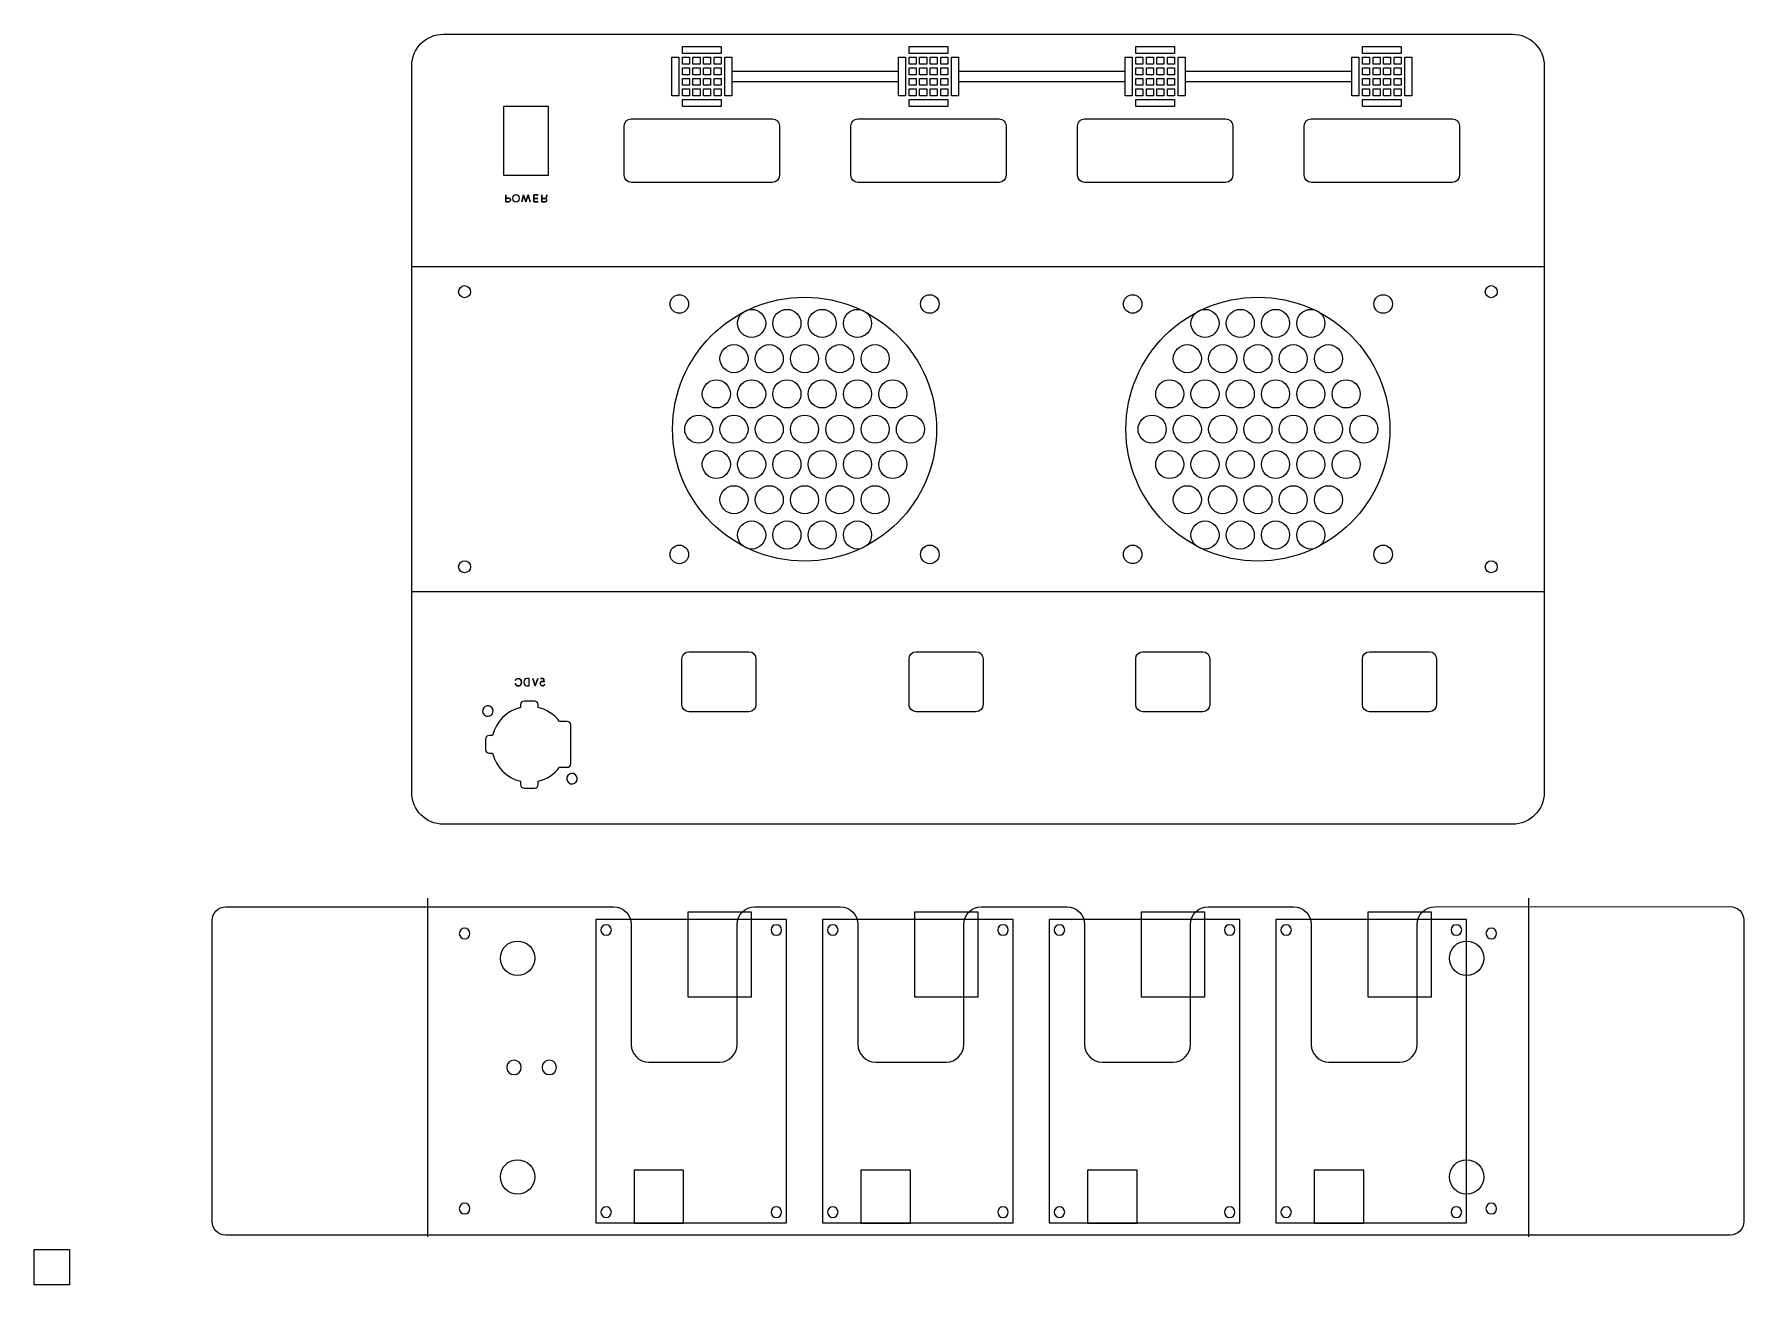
# Model space of a CAD drawing. Extents: x 17 to 501, y 24 to 378.
import ezdxf

# ---------------------------------------------------------------- set-up
doc = ezdxf.new("R2010")
doc.units = 0
doc.layers.add('Layer_1', color=7, linetype='CONTINUOUS')

msp = doc.modelspace()

# ---------------------------------------------------------------- linework, layer by layer
at = {"layer": 'Layer_1', "color": 7}
for p, q in [((132.85264, 378.35772), (435.852655, 378.35772)), ((132.85264, 378.35772), (132.85264, 378.35772)), ((123.852658, 163.357727), (123.852658, 369.35771)), ((444.852665, 369.35771), (444.852665, 163.357727)), ((186.078255, 354.349047), (226.078232, 354.349047)), ((186.078255, 354.349047), (186.078255, 354.349047)), ((250.328035, 354.349047), (290.328011, 354.349047)), ((250.328035, 354.349047), (250.328035, 354.349047)), ((314.577815, 354.349047), (354.577819, 354.349047)), ((314.577815, 354.349047), (314.577815, 354.349047)), ((378.827623, 354.349047), (418.827599, 354.349047)), ((378.827623, 354.349047), (378.827623, 354.349047)), ((184.078231, 338.349051), (184.078231, 352.349051)), ((228.078228, 352.349051), (228.078228, 338.349051)), ((248.328039, 338.349051), (248.328039, 352.349051)), ((292.328036, 352.349051), (292.328036, 338.349051)), ((312.577819, 338.349051), (312.577819, 352.349051)), ((356.577815, 352.349051), (356.577815, 338.349051)), ((376.827627, 338.349051), (376.827627, 352.349051)), ((420.827595, 352.349051), (420.827595, 338.349051)), ((226.078232, 336.349055), (186.078255, 336.349055)), ((290.328011, 336.349055), (250.328035, 336.349055)), ((354.577819, 336.349055), (314.577815, 336.349055)), ((418.827599, 336.349055), (378.827623, 336.349055)), ((140.560129, 305.347508), (140.560129, 305.347508)), ((431.560111, 305.347508), (431.560111, 305.347508)), ((202.335553, 301.857464), (202.335553, 301.857464)), ((273.33544, 301.857464), (273.33544, 301.857464)), ((330.826392, 301.857464), (330.826392, 301.857464)), ((401.835027, 301.857464), (401.835027, 301.857464)), ((224.182968, 296.357461), (224.182968, 296.357461)), ((234.182948, 296.357461), (234.182948, 296.357461)), ((244.182928, 296.357461), (244.182928, 296.357461)), ((254.182908, 296.357461), (254.182908, 296.357461)), ((352.682542, 296.357461), (352.682542, 296.357461)), ((362.682522, 296.357461), (362.682522, 296.357461)), ((372.682502, 296.357461), (372.682502, 296.357461)), ((382.682482, 296.357461), (382.682482, 296.357461)), ((219.182978, 286.357481), (219.182978, 286.357481)), ((229.182958, 286.357481), (229.182958, 286.357481)), ((239.182938, 286.357481), (239.182938, 286.357481)), ((249.182918, 286.357481), (249.182918, 286.357481)), ((259.182898, 286.357481), (259.182898, 286.357481)), ((347.682552, 286.357481), (347.682552, 286.357481)), ((357.682532, 286.357481), (357.682532, 286.357481)), ((367.682512, 286.357481), (367.682512, 286.357481)), ((377.682492, 286.357481), (377.682492, 286.357481)), ((387.682472, 286.357481), (387.682472, 286.357481)), ((214.182988, 276.357501), (214.182988, 276.357501)), ((224.182968, 276.357501), (224.182968, 276.357501)), ((234.182948, 276.357501), (234.182948, 276.357501)), ((244.182928, 276.357501), (244.182928, 276.357501)), ((254.182908, 276.357501), (254.182908, 276.357501)), ((264.182888, 276.357501), (264.182888, 276.357501)), ((342.682562, 276.357501), (342.682562, 276.357501)), ((352.682542, 276.357501), (352.682542, 276.357501)), ((362.682522, 276.357501), (362.682522, 276.357501)), ((372.682502, 276.357501), (372.682502, 276.357501)), ((382.682482, 276.357501), (382.682482, 276.357501)), ((392.682462, 276.357501), (392.682462, 276.357501)), ((209.182998, 266.357521), (209.182998, 266.357521)), ((219.182978, 266.357521), (219.182978, 266.357521)), ((229.182958, 266.357521), (229.182958, 266.357521)), ((239.182938, 266.357521), (239.182938, 266.357521)), ((249.182918, 266.357521), (249.182918, 266.357521)), ((259.182898, 266.357521), (259.182898, 266.357521)), ((269.182878, 266.357521), (269.182878, 266.357521)), ((337.682572, 266.357521), (337.682572, 266.357521)), ((347.682552, 266.357521), (347.682552, 266.357521)), ((357.682532, 266.357521), (357.682532, 266.357521)), ((367.682498, 266.357521), (367.682498, 266.357521)), ((377.682492, 266.357521), (377.682492, 266.357521)), ((387.682472, 266.357521), (387.682472, 266.357521)), ((397.682452, 266.357521), (397.682452, 266.357521)), ((214.182988, 256.357541), (214.182988, 256.357541)), ((224.182968, 256.357541), (224.182968, 256.357541)), ((234.182948, 256.357541), (234.182948, 256.357541)), ((244.182928, 256.357541), (244.182928, 256.357541)), ((254.182908, 256.357541), (254.182908, 256.357541)), ((264.182888, 256.357541), (264.182888, 256.357541)), ((342.682562, 256.357541), (342.682562, 256.357541)), ((352.682542, 256.357541), (352.682542, 256.357541)), ((362.682522, 256.357541), (362.682522, 256.357541)), ((372.682502, 256.357541), (372.682502, 256.357541)), ((382.682482, 256.357541), (382.682482, 256.357541)), ((392.682462, 256.357541), (392.682462, 256.357541)), ((219.182978, 246.357561), (219.182978, 246.357561)), ((229.182958, 246.357561), (229.182958, 246.357561)), ((239.182938, 246.357561), (239.182938, 246.357561)), ((249.182918, 246.357561), (249.182918, 246.357561)), ((259.182898, 246.357561), (259.182898, 246.357561)), ((347.682552, 246.357561), (347.682552, 246.357561)), ((357.682532, 246.357561), (357.682532, 246.357561)), ((367.682512, 246.357561), (367.682512, 246.357561)), ((377.682492, 246.357561), (377.682492, 246.357561)), ((387.682472, 246.357561), (387.682472, 246.357561)), ((224.182968, 236.357581), (224.182968, 236.357581)), ((234.182948, 236.357581), (234.182948, 236.357581)), ((244.182928, 236.357581), (244.182928, 236.357581)), ((254.182908, 236.357581), (254.182908, 236.357581)), ((352.682542, 236.357581), (352.682542, 236.357581)), ((362.682522, 236.357581), (362.682522, 236.357581)), ((372.682502, 236.357581), (372.682502, 236.357581)), ((382.682482, 236.357581), (382.682482, 236.357581)), ((202.33544, 230.857577), (202.33544, 230.857577)), ((273.335327, 230.857577), (273.335327, 230.857577)), ((330.826392, 230.857577), (330.826392, 230.857577)), ((401.826278, 230.857577), (401.826278, 230.857577)), ((140.560129, 227.347664), (140.560129, 227.347664)), ((431.560111, 227.347664), (431.560111, 227.347664)), ((200.439782, 188.25602), (200.439782, 201.256022)), ((202.439778, 203.256018), (219.439772, 203.256018)), ((202.439778, 203.256018), (202.439778, 203.256018)), ((221.439768, 201.256022), (221.439768, 188.25602)), ((264.828472, 188.25602), (264.828472, 201.256022)), ((266.828468, 203.256018), (283.828462, 203.256018)), ((266.828468, 203.256018), (266.828468, 203.256018)), ((285.828486, 201.256022), (285.828486, 188.25602)), ((329.07811, 188.25602), (329.07811, 201.256022)), ((331.078106, 203.256018), (348.0781, 203.256018)), ((331.078106, 203.256018), (331.078106, 203.256018)), ((350.078125, 201.256022), (350.078125, 188.25602)), ((393.327749, 188.25602), (393.327749, 201.256022)), ((395.327745, 203.256018), (412.327739, 203.256018)), ((395.327745, 203.256018), (395.327745, 203.256018)), ((414.327763, 201.256022), (414.327763, 188.25602)), ((219.439772, 186.256024), (202.439778, 186.256024)), ((283.828462, 186.256024), (266.828468, 186.256024)), ((348.0781, 186.256024), (331.078106, 186.256024)), ((412.327739, 186.256024), (395.327745, 186.256024)), ((435.852655, 154.357716), (132.85264, 154.357716)), ((71.154914, 130.946706), (181.07553, 130.910525)), ((221.079289, 130.910525), (245.325197, 130.910525)), ((285.328924, 130.910525), (309.574833, 130.910525)), ((349.578591, 130.910525), (373.824472, 130.910525)), ((413.828258, 130.910525), (497.550242, 130.982887)), ((67.282486, 41.672056), (67.318667, 127.110431)), ((501.386546, 127.146612), (501.422726, 41.708237)), ((501.386546, 127.146612), (501.386546, 127.146612)), ((140.369067, 123.36791), (140.369067, 123.36791)), ((186.07552, 125.910507), (186.07552, 91.906144)), ((216.07927, 91.906144), (216.07927, 125.910507)), ((250.325187, 125.910507), (250.325187, 91.906144)), ((280.328909, 91.906144), (280.328909, 125.910507)), ((314.574823, 125.910507), (314.574823, 91.906144)), ((344.578573, 91.906144), (344.578573, 125.910507)), ((378.824462, 125.910507), (378.824462, 91.906144)), ((408.82824, 91.906144), (408.82824, 125.910507)), ((431.369047, 123.36791), (431.369047, 123.36791)), ((191.076131, 86.914366), (211.078631, 86.914366)), ((255.325798, 86.914366), (275.328298, 86.914366)), ((319.575462, 86.914366), (339.577962, 86.914366)), ((383.825101, 86.914366), (403.827601, 86.914366)), ((140.369067, 45.368066), (140.369067, 45.368066)), ((431.369047, 45.368066), (431.369047, 45.368066)), ((497.586423, 37.871905), (71.118733, 37.835724)), ((16.853035, 33.754825), (26.853036, 33.754825)), ((16.853035, 23.754825), (16.853035, 33.754825)), ((26.853036, 33.754825), (26.853036, 23.754825)), ((26.853036, 23.754825), (16.853035, 23.754825))]:
    msp.add_line(p, q, dxfattribs=at)
at = {"layer": 'Layer_1', "color": 1}
for p, q in [((200.597592, 372.851818), (200.597592, 374.854935)), ((200.597592, 374.854935), (211.558592, 374.854935)), ((211.558592, 374.854935), (211.558592, 372.851818)), ((264.84738, 372.85179), (264.84738, 374.854907)), ((264.84738, 374.854907), (275.80838, 374.854907)), ((275.80838, 374.854907), (275.80838, 372.85179)), ((329.09716, 372.85179), (329.09716, 374.854907)), ((329.09716, 374.854907), (340.05816, 374.854907)), ((340.05816, 374.854907), (340.05816, 372.85179)), ((393.346954, 372.85179), (393.346954, 374.854907)), ((393.346954, 374.854907), (404.307954, 374.854907)), ((404.307954, 374.854907), (404.307954, 372.85179)), ((197.576657, 371.83386), (199.579774, 371.83386)), ((197.576657, 360.87286), (197.576657, 371.83386)), ((199.579774, 371.83386), (199.579774, 360.87286)), ((200.576507, 368.833877), (202.579658, 368.833877)), ((200.576507, 366.872826), (200.576507, 368.833877)), ((200.576646, 371.83386), (202.579797, 371.83386)), ((200.576646, 369.872808), (200.576646, 371.83386)), ((202.579797, 369.872808), (200.576646, 369.872808)), ((211.558592, 372.851818), (200.597592, 372.851818)), ((202.579658, 368.833877), (202.579658, 366.872826)), ((202.579797, 371.83386), (202.579797, 369.872808)), ((203.576499, 371.83386), (205.579649, 371.83386)), ((203.576499, 369.872808), (203.576499, 371.83386)), ((205.579649, 369.872808), (203.576499, 369.872808)), ((203.576499, 368.833877), (205.579649, 368.833877)), ((203.576499, 366.872826), (203.576499, 368.833877)), ((205.579649, 371.83386), (205.579649, 369.872808)), ((205.579649, 368.833877), (205.579649, 366.872826)), ((206.576487, 371.83386), (208.579638, 371.83386)), ((206.576487, 369.872808), (206.576487, 371.83386)), ((208.579638, 369.872808), (206.576487, 369.872808)), ((206.576487, 368.833877), (208.579638, 368.833877)), ((206.576487, 366.872826), (206.576487, 368.833877)), ((208.579638, 371.83386), (208.579638, 369.872808)), ((208.579638, 368.833877), (208.579638, 366.872826)), ((209.576475, 371.83386), (211.579626, 371.83386)), ((209.576475, 369.872808), (209.576475, 371.83386)), ((211.579626, 369.872808), (209.576475, 369.872808)), ((209.576475, 368.833877), (211.579626, 368.833877)), ((209.576475, 366.872826), (209.576475, 368.833877)), ((211.579626, 371.83386), (211.579626, 369.872808)), ((211.579626, 368.833877), (211.579626, 366.872826)), ((212.57674, 371.83386), (214.579857, 371.83386)), ((212.57674, 360.87286), (212.57674, 371.83386)), ((214.579857, 371.83386), (214.579857, 360.87286)), ((261.826446, 371.833899), (263.829562, 371.833899)), ((261.826446, 360.872899), (261.826446, 371.833899)), ((263.829562, 371.833899), (263.829562, 360.872899)), ((264.826298, 368.833905), (266.829449, 368.833905)), ((264.826298, 366.872854), (264.826298, 368.833905)), ((264.82644, 371.833899), (266.82959, 371.833899)), ((264.82644, 369.872848), (264.82644, 371.833899)), ((266.82959, 369.872848), (264.82644, 369.872848)), ((275.80838, 372.85179), (264.84738, 372.85179)), ((266.829449, 368.833905), (266.829449, 366.872854)), ((266.82959, 371.833899), (266.82959, 369.872848)), ((267.826292, 371.833899), (269.829443, 371.833899)), ((267.826292, 369.872848), (267.826292, 371.833899)), ((269.829443, 369.872848), (267.826292, 369.872848)), ((267.826292, 368.833905), (269.829443, 368.833905)), ((267.826292, 366.872854), (267.826292, 368.833905)), ((269.829443, 371.833899), (269.829443, 369.872848)), ((269.829443, 368.833905), (269.829443, 366.872854)), ((270.826286, 371.833899), (272.829437, 371.833899)), ((270.826286, 369.872848), (270.826286, 371.833899)), ((272.829437, 369.872848), (270.826286, 369.872848)), ((270.826286, 368.833905), (272.829437, 368.833905)), ((270.826286, 366.872854), (270.826286, 368.833905)), ((272.829437, 371.833899), (272.829437, 369.872848)), ((272.829437, 368.833905), (272.829437, 366.872854)), ((273.82628, 371.833899), (275.829431, 371.833899)), ((273.82628, 369.872848), (273.82628, 371.833899)), ((275.829431, 369.872848), (273.82628, 369.872848)), ((273.82628, 368.833905), (275.829431, 368.833905)), ((273.82628, 366.872854), (273.82628, 368.833905)), ((275.829431, 371.833899), (275.829431, 369.872848)), ((275.829431, 368.833905), (275.829431, 366.872854)), ((276.826528, 371.833899), (278.829645, 371.833899)), ((276.826528, 360.872899), (276.826528, 371.833899)), ((278.829645, 371.833899), (278.829645, 360.872899)), ((326.076225, 371.833899), (328.079342, 371.833899)), ((326.076225, 360.872899), (326.076225, 371.833899)), ((328.079342, 371.833899), (328.079342, 360.872899)), ((329.076078, 368.833905), (331.079229, 368.833905)), ((329.076078, 366.872854), (329.076078, 368.833905)), ((329.076219, 371.833899), (331.07937, 371.833899)), ((329.076219, 369.872848), (329.076219, 371.833899)), ((331.07937, 369.872848), (329.076219, 369.872848)), ((340.05816, 372.85179), (329.09716, 372.85179)), ((331.079229, 368.833905), (331.079229, 366.872854)), ((331.07937, 371.833899), (331.07937, 369.872848)), ((332.076072, 371.833899), (334.079223, 371.833899)), ((332.076072, 369.872848), (332.076072, 371.833899)), ((334.079223, 369.872848), (332.076072, 369.872848)), ((332.076072, 368.833905), (334.079223, 368.833905)), ((332.076072, 366.872854), (332.076072, 368.833905)), ((334.079223, 371.833899), (334.079223, 369.872848)), ((334.079223, 368.833905), (334.079223, 366.872854)), ((335.076066, 371.833899), (337.079217, 371.833899)), ((335.076066, 369.872848), (335.076066, 371.833899)), ((337.079217, 369.872848), (335.076066, 369.872848)), ((335.076066, 368.833905), (337.079217, 368.833905)), ((335.076066, 366.872854), (335.076066, 368.833905)), ((337.079217, 371.833899), (337.079217, 369.872848)), ((337.079217, 368.833905), (337.079217, 366.872854)), ((338.07606, 371.833899), (340.079211, 371.833899)), ((338.07606, 369.872848), (338.07606, 371.833899)), ((340.079211, 369.872848), (338.07606, 369.872848)), ((338.07606, 368.833905), (340.079211, 368.833905)), ((338.07606, 366.872854), (338.07606, 368.833905)), ((340.079211, 371.833899), (340.079211, 369.872848)), ((340.079211, 368.833905), (340.079211, 366.872854)), ((341.076308, 371.833899), (343.079425, 371.833899)), ((341.076308, 360.872899), (341.076308, 371.833899)), ((343.079425, 371.833899), (343.079425, 360.872899)), ((390.326019, 371.833899), (392.329136, 371.833899)), ((390.326019, 360.872899), (390.326019, 371.833899)), ((392.329136, 371.833899), (392.329136, 360.872899)), ((393.325872, 368.833905), (395.329023, 368.833905)), ((393.325872, 366.872854), (393.325872, 368.833905)), ((393.326013, 371.833899), (395.329164, 371.833899)), ((393.326013, 369.872848), (393.326013, 371.833899)), ((395.329164, 369.872848), (393.326013, 369.872848)), ((404.307954, 372.85179), (393.346954, 372.85179)), ((395.329023, 368.833905), (395.329023, 366.872854)), ((395.329164, 371.833899), (395.329164, 369.872848)), ((396.325866, 371.833899), (398.329017, 371.833899)), ((396.325866, 369.872848), (396.325866, 371.833899)), ((398.329017, 369.872848), (396.325866, 369.872848)), ((396.325866, 368.833905), (398.329017, 368.833905)), ((396.325866, 366.872854), (396.325866, 368.833905)), ((398.329017, 371.833899), (398.329017, 369.872848)), ((398.329017, 368.833905), (398.329017, 366.872854)), ((399.32586, 371.833899), (401.329011, 371.833899)), ((399.32586, 369.872848), (399.32586, 371.833899)), ((401.329011, 369.872848), (399.32586, 369.872848)), ((399.32586, 368.833905), (401.329011, 368.833905)), ((399.32586, 366.872854), (399.32586, 368.833905)), ((401.329011, 371.833899), (401.329011, 369.872848)), ((401.329011, 368.833905), (401.329011, 366.872854)), ((402.325854, 371.833899), (404.329005, 371.833899)), ((402.325854, 369.872848), (402.325854, 371.833899)), ((404.329005, 369.872848), (402.325854, 369.872848)), ((402.325854, 368.833905), (404.329005, 368.833905)), ((402.325854, 366.872854), (402.325854, 368.833905)), ((404.329005, 371.833899), (404.329005, 369.872848)), ((404.329005, 368.833905), (404.329005, 366.872854)), ((405.326102, 371.833899), (407.329219, 371.833899)), ((405.326102, 360.872899), (405.326102, 371.833899)), ((407.329219, 371.833899), (407.329219, 360.872899)), ((202.579658, 366.872826), (200.576507, 366.872826)), ((200.576507, 365.833886), (202.579658, 365.833886)), ((200.576507, 363.872835), (200.576507, 365.833886)), ((202.579658, 363.872835), (200.576507, 363.872835)), ((202.579658, 365.833886), (202.579658, 363.872835)), ((205.579649, 366.872826), (203.576499, 366.872826)), ((203.576499, 365.833886), (205.579649, 365.833886)), ((203.576499, 363.872835), (203.576499, 365.833886)), ((205.579649, 363.872835), (203.576499, 363.872835)), ((205.579649, 365.833886), (205.579649, 363.872835)), ((208.579638, 366.872826), (206.576487, 366.872826)), ((206.576487, 365.833886), (208.579638, 365.833886)), ((206.576487, 363.872835), (206.576487, 365.833886)), ((208.579638, 363.872835), (206.576487, 363.872835)), ((208.579638, 365.833886), (208.579638, 363.872835)), ((211.579626, 366.872826), (209.576475, 366.872826)), ((209.576475, 365.833886), (211.579626, 365.833886)), ((209.576475, 363.872835), (209.576475, 365.833886)), ((211.579626, 363.872835), (209.576475, 363.872835)), ((211.579626, 365.833886), (211.579626, 363.872835)), ((214.58524, 367.841104), (261.82066, 367.841104)), ((261.82066, 364.865522), (214.58524, 364.865522)), ((266.829449, 366.872854), (264.826298, 366.872854)), ((264.826298, 365.833911), (266.829449, 365.833911)), ((264.826298, 363.87286), (264.826298, 365.833911)), ((266.829449, 363.87286), (264.826298, 363.87286)), ((266.829449, 365.833911), (266.829449, 363.87286)), ((269.829443, 366.872854), (267.826292, 366.872854)), ((267.826292, 365.833911), (269.829443, 365.833911)), ((267.826292, 363.87286), (267.826292, 365.833911)), ((269.829443, 363.87286), (267.826292, 363.87286)), ((269.829443, 365.833911), (269.829443, 363.87286)), ((272.829437, 366.872854), (270.826286, 366.872854)), ((270.826286, 365.833911), (272.829437, 365.833911)), ((270.826286, 363.87286), (270.826286, 365.833911)), ((272.829437, 363.87286), (270.826286, 363.87286)), ((272.829437, 365.833911), (272.829437, 363.87286)), ((275.829431, 366.872854), (273.82628, 366.872854)), ((273.82628, 365.833911), (275.829431, 365.833911)), ((273.82628, 363.87286), (273.82628, 365.833911)), ((275.829431, 363.87286), (273.82628, 363.87286)), ((275.829431, 365.833911), (275.829431, 363.87286)), ((278.835217, 367.841104), (326.070637, 367.841104)), ((326.070637, 364.865522), (278.835217, 364.865522)), ((331.079229, 366.872854), (329.076078, 366.872854)), ((329.076078, 365.833911), (331.079229, 365.833911)), ((329.076078, 363.87286), (329.076078, 365.833911)), ((331.079229, 363.87286), (329.076078, 363.87286)), ((331.079229, 365.833911), (331.079229, 363.87286)), ((334.079223, 366.872854), (332.076072, 366.872854)), ((332.076072, 365.833911), (334.079223, 365.833911)), ((332.076072, 363.87286), (332.076072, 365.833911)), ((334.079223, 363.87286), (332.076072, 363.87286)), ((334.079223, 365.833911), (334.079223, 363.87286)), ((337.079217, 366.872854), (335.076066, 366.872854)), ((335.076066, 365.833911), (337.079217, 365.833911)), ((335.076066, 363.87286), (335.076066, 365.833911)), ((337.079217, 363.87286), (335.076066, 363.87286)), ((337.079217, 365.833911), (337.079217, 363.87286)), ((340.079211, 366.872854), (338.07606, 366.872854)), ((338.07606, 365.833911), (340.079211, 365.833911)), ((338.07606, 363.87286), (338.07606, 365.833911)), ((340.079211, 363.87286), (338.07606, 363.87286)), ((340.079211, 365.833911), (340.079211, 363.87286)), ((343.084997, 367.841104), (390.320417, 367.841104)), ((390.320417, 364.865522), (343.084997, 364.865522)), ((395.329023, 366.872854), (393.325872, 366.872854)), ((393.325872, 365.833911), (395.329023, 365.833911)), ((393.325872, 363.87286), (393.325872, 365.833911)), ((395.329023, 363.87286), (393.325872, 363.87286)), ((395.329023, 365.833911), (395.329023, 363.87286)), ((398.329017, 366.872854), (396.325866, 366.872854)), ((396.325866, 365.833911), (398.329017, 365.833911)), ((396.325866, 363.87286), (396.325866, 365.833911)), ((398.329017, 363.87286), (396.325866, 363.87286)), ((398.329017, 365.833911), (398.329017, 363.87286)), ((401.329011, 366.872854), (399.32586, 366.872854)), ((399.32586, 365.833911), (401.329011, 365.833911)), ((399.32586, 363.87286), (399.32586, 365.833911)), ((401.329011, 363.87286), (399.32586, 363.87286)), ((401.329011, 365.833911), (401.329011, 363.87286)), ((404.329005, 366.872854), (402.325854, 366.872854)), ((402.325854, 365.833911), (404.329005, 365.833911)), ((402.325854, 363.87286), (402.325854, 365.833911)), ((404.329005, 363.87286), (402.325854, 363.87286)), ((404.329005, 365.833911), (404.329005, 363.87286)), ((199.579774, 360.87286), (197.576657, 360.87286)), ((200.576507, 362.833897), (202.579658, 362.833897)), ((200.576507, 360.872846), (200.576507, 362.833897)), ((202.579658, 360.872846), (200.576507, 360.872846)), ((200.597592, 357.851843), (200.597592, 359.854959)), ((200.597592, 359.854959), (211.558592, 359.854959)), ((202.579658, 362.833897), (202.579658, 360.872846)), ((203.576499, 362.833897), (205.579649, 362.833897)), ((203.576499, 360.872846), (203.576499, 362.833897)), ((205.579649, 360.872846), (203.576499, 360.872846)), ((205.579649, 362.833897), (205.579649, 360.872846)), ((206.576487, 362.833897), (208.579638, 362.833897)), ((206.576487, 360.872846), (206.576487, 362.833897)), ((208.579638, 360.872846), (206.576487, 360.872846)), ((208.579638, 362.833897), (208.579638, 360.872846)), ((209.576475, 362.833897), (211.579626, 362.833897)), ((209.576475, 360.872846), (209.576475, 362.833897)), ((211.579626, 360.872846), (209.576475, 360.872846)), ((211.558592, 359.854959), (211.558592, 357.851843)), ((211.579626, 362.833897), (211.579626, 360.872846)), ((214.579857, 360.87286), (212.57674, 360.87286)), ((263.829562, 360.872899), (261.826446, 360.872899)), ((264.826298, 362.833917), (266.829449, 362.833917)), ((264.826298, 360.872866), (264.826298, 362.833917)), ((266.829449, 360.872866), (264.826298, 360.872866)), ((264.84738, 357.851848), (264.84738, 359.854965)), ((264.84738, 359.854965), (275.80838, 359.854965)), ((266.829449, 362.833917), (266.829449, 360.872866)), ((267.826292, 362.833917), (269.829443, 362.833917)), ((267.826292, 360.872866), (267.826292, 362.833917)), ((269.829443, 360.872866), (267.826292, 360.872866)), ((269.829443, 362.833917), (269.829443, 360.872866)), ((270.826286, 362.833917), (272.829437, 362.833917)), ((270.826286, 360.872866), (270.826286, 362.833917)), ((272.829437, 360.872866), (270.826286, 360.872866)), ((272.829437, 362.833917), (272.829437, 360.872866)), ((273.82628, 362.833917), (275.829431, 362.833917)), ((273.82628, 360.872866), (273.82628, 362.833917)), ((275.829431, 360.872866), (273.82628, 360.872866)), ((275.80838, 359.854965), (275.80838, 357.851848)), ((275.829431, 362.833917), (275.829431, 360.872866)), ((278.829645, 360.872899), (276.826528, 360.872899)), ((328.079342, 360.872899), (326.076225, 360.872899)), ((329.076078, 362.833917), (331.079229, 362.833917)), ((329.076078, 360.872866), (329.076078, 362.833917)), ((331.079229, 360.872866), (329.076078, 360.872866)), ((329.09716, 357.851848), (329.09716, 359.854965)), ((329.09716, 359.854965), (340.05816, 359.854965)), ((331.079229, 362.833917), (331.079229, 360.872866)), ((332.076072, 362.833917), (334.079223, 362.833917)), ((332.076072, 360.872866), (332.076072, 362.833917)), ((334.079223, 360.872866), (332.076072, 360.872866)), ((334.079223, 362.833917), (334.079223, 360.872866)), ((335.076066, 362.833917), (337.079217, 362.833917)), ((335.076066, 360.872866), (335.076066, 362.833917)), ((337.079217, 360.872866), (335.076066, 360.872866)), ((337.079217, 362.833917), (337.079217, 360.872866)), ((338.07606, 362.833917), (340.079211, 362.833917)), ((338.07606, 360.872866), (338.07606, 362.833917)), ((340.079211, 360.872866), (338.07606, 360.872866)), ((340.05816, 359.854965), (340.05816, 357.851848)), ((340.079211, 362.833917), (340.079211, 360.872866)), ((343.079425, 360.872899), (341.076308, 360.872899)), ((392.329136, 360.872899), (390.326019, 360.872899)), ((393.325872, 362.833917), (395.329023, 362.833917)), ((393.325872, 360.872866), (393.325872, 362.833917)), ((395.329023, 360.872866), (393.325872, 360.872866)), ((393.346954, 357.851848), (393.346954, 359.854965)), ((393.346954, 359.854965), (404.307954, 359.854965)), ((395.329023, 362.833917), (395.329023, 360.872866)), ((396.325866, 362.833917), (398.329017, 362.833917)), ((396.325866, 360.872866), (396.325866, 362.833917)), ((398.329017, 360.872866), (396.325866, 360.872866)), ((398.329017, 362.833917), (398.329017, 360.872866)), ((399.32586, 362.833917), (401.329011, 362.833917)), ((399.32586, 360.872866), (399.32586, 362.833917)), ((401.329011, 360.872866), (399.32586, 360.872866)), ((401.329011, 362.833917), (401.329011, 360.872866)), ((402.325854, 362.833917), (404.329005, 362.833917)), ((402.325854, 360.872866), (402.325854, 362.833917)), ((404.329005, 360.872866), (402.325854, 360.872866)), ((404.307954, 359.854965), (404.307954, 357.851848)), ((404.329005, 362.833917), (404.329005, 360.872866)), ((407.329219, 360.872899), (405.326102, 360.872899)), ((149.902192, 357.891783), (149.902192, 338.353369)), ((162.595532, 357.891783), (149.902192, 357.891783)), ((149.902192, 357.891783), (149.902192, 357.891783)), ((162.595532, 338.353369), (162.595532, 357.891783)), ((211.558592, 357.851843), (200.597592, 357.851843)), ((275.80838, 357.851848), (264.84738, 357.851848)), ((340.05816, 357.851848), (329.09716, 357.851848)), ((404.307954, 357.851848), (393.346954, 357.851848)), ((149.902192, 338.353369), (162.595532, 338.353369)), ((150.537079, 332.844984), (150.537079, 330.810162)), ((150.537079, 330.810162), (150.537079, 332.844984)), ((150.537079, 332.844984), (150.537079, 332.844984)), ((151.239813, 331.891073), (150.537079, 331.891073)), ((150.537079, 331.891073), (151.239813, 331.891073)), ((150.537079, 330.810162), (151.186557, 330.810162)), ((151.186557, 330.810162), (150.537079, 330.810162)), ((153.43855, 332.861861), (153.43855, 332.861861)), ((153.43855, 332.861861), (153.43855, 332.861861)), ((155.032908, 330.810133), (155.56913, 332.844956)), ((155.56913, 332.844956), (155.032908, 330.810133)), ((155.032908, 330.810133), (155.032908, 330.810133)), ((155.56913, 332.844956), (156.215419, 330.810133)), ((156.215419, 330.810133), (155.56913, 332.844956)), ((156.215419, 330.810133), (156.861708, 332.844956)), ((156.861708, 332.844956), (156.215419, 330.810133)), ((156.861708, 332.844956), (157.39793, 330.810133)), ((157.39793, 330.810133), (156.861708, 332.844956)), ((159.743394, 332.844984), (158.427872, 332.844984)), ((158.427872, 332.844984), (158.427872, 330.821451)), ((158.427872, 330.821451), (158.427872, 332.844984)), ((158.427872, 332.844984), (159.743394, 332.844984)), ((159.630505, 331.803584), (158.427872, 331.803584)), ((158.427872, 331.803584), (159.630505, 331.803584)), ((158.427872, 330.821451), (159.743394, 330.821451)), ((159.743394, 330.821451), (158.427872, 330.821451)), ((159.630505, 331.803584), (159.630505, 331.803584)), ((159.743394, 332.844984), (159.743394, 332.844984)), ((160.736816, 332.844984), (160.736816, 330.810162)), ((160.736816, 330.810162), (160.736816, 332.844984)), ((160.736816, 332.844984), (160.736816, 332.844984)), ((161.535505, 331.806406), (160.736816, 331.806406)), ((160.736816, 331.806406), (161.535505, 331.806406)), ((160.736816, 330.810162), (161.479061, 330.810162)), ((161.479061, 330.810162), (160.736816, 330.810162)), ((162.114061, 332.692584), (162.063261, 332.178939)), ((162.063261, 332.178939), (162.114061, 332.692584)), ((162.184616, 332.844984), (162.184616, 332.844984)), ((272.602847, 266.357521), (272.602847, 266.357521)), ((401.102435, 266.357521), (401.102435, 266.357521)), ((157.169189, 195.627269), (156.435411, 195.627269)), ((157.169189, 195.627269), (156.435411, 195.627269)), ((157.169189, 193.592447), (157.169189, 195.627269)), ((157.169189, 193.592447), (157.169189, 195.627269)), ((158.155894, 195.627269), (158.895316, 193.592447)), ((158.895316, 193.592447), (158.155894, 195.627269)), ((158.895316, 193.592447), (159.634738, 195.627269)), ((159.634738, 195.627269), (158.895316, 193.592447)), ((160.365863, 195.627269), (161.21253, 195.627269)), ((161.21253, 195.627269), (160.365863, 195.627269)), ((161.21253, 195.627269), (161.438308, 194.616914)), ((161.438308, 194.616914), (161.21253, 195.627269)), ((157.21584, 189.241089), (155.716563, 189.241089)), ((156.435411, 193.592447), (157.169189, 193.592447)), ((156.435411, 193.592447), (157.169189, 193.592447)), ((158.715174, 189.241089), (157.21584, 189.241089)), ((146.617521, 185.541183), (146.617521, 185.541183)), ((154.719951, 188.244505), (154.719951, 187.453465)), ((159.711757, 187.444631), (159.711757, 188.244505)), ((146.764812, 179.489521), (145.806188, 179.489521)), ((167.951122, 183.49352), (165.770729, 183.49352)), ((168.956567, 171.49027), (168.956567, 182.488132)), ((144.809605, 178.492909), (144.809605, 175.494298)), ((145.806188, 174.497687), (146.764812, 174.497687)), ((165.770729, 170.493687), (167.951122, 170.493687)), ((154.719951, 166.533743), (154.727571, 165.583952)), ((159.719377, 165.583952), (159.711757, 166.542576)), ((170.479466, 166.348943), (170.479466, 166.348943)), ((155.724183, 164.587341), (158.722794, 164.587341)), ((230.076787, 127.358137), (176.077093, 127.358137)), ((176.077093, 127.358137), (176.077093, 41.357971)), ((220.125631, 129.372865), (202.125865, 129.372865)), ((202.125865, 129.372865), (202.125865, 105.373026)), ((220.125631, 105.373026), (220.125631, 129.372865)), ((220.125631, 129.372865), (220.125631, 129.372865)), ((230.076787, 41.357971), (230.076787, 127.358137)), ((294.326564, 127.358137), (240.326872, 127.358137)), ((240.326872, 127.358137), (240.326872, 41.357971)), ((284.375408, 129.372865), (266.375645, 129.372865)), ((266.375645, 129.372865), (266.375645, 105.373026)), ((284.375408, 105.373026), (284.375408, 129.372865)), ((284.375408, 129.372865), (284.375408, 129.372865)), ((294.326564, 41.357971), (294.326564, 127.358137)), ((358.576372, 127.358137), (304.576678, 127.358137)), ((304.576678, 127.358137), (304.576678, 41.357971)), ((348.625216, 129.372865), (330.62545, 129.372865)), ((330.62545, 129.372865), (330.62545, 105.373026)), ((348.625216, 105.373026), (348.625216, 129.372865)), ((348.625216, 129.372865), (348.625216, 129.372865)), ((358.576372, 41.357971), (358.576372, 127.358137)), ((422.82618, 127.358137), (368.826486, 127.358137)), ((368.826486, 127.358137), (368.826486, 41.357971)), ((412.875024, 129.372865), (394.87523, 129.372865)), ((394.87523, 129.372865), (394.87523, 105.373026)), ((412.875024, 105.373026), (412.875024, 129.372865)), ((412.875024, 129.372865), (412.875024, 129.372865)), ((422.82618, 41.357971), (422.82618, 127.358137)), ((177.446773, 124.362348), (177.446773, 124.362348)), ((225.706378, 124.362348), (225.706378, 124.362348)), ((241.696553, 124.362348), (241.696553, 124.362348)), ((289.956155, 124.362348), (289.956155, 124.362348)), ((305.946358, 124.362348), (305.946358, 124.362348)), ((354.205963, 124.362348), (354.205963, 124.362348)), ((370.196138, 124.362348), (370.196138, 124.362348)), ((418.455743, 124.362348), (418.455743, 124.362348)), ((158.717406, 116.35799), (158.717406, 116.35799)), ((427.716865, 116.35799), (427.716865, 116.35799)), ((202.125865, 105.373026), (220.125631, 105.373026)), ((266.375645, 105.373026), (284.375408, 105.373026)), ((330.62545, 105.373026), (348.625216, 105.373026)), ((394.87523, 105.373026), (412.875024, 105.373026)), ((150.788991, 85.409303), (150.788991, 85.409303)), ((160.788971, 85.409303), (160.788971, 85.409303)), ((158.717406, 54.358114), (158.717406, 54.358114)), ((200.936637, 56.282587), (186.936298, 56.282587)), ((186.936298, 56.282587), (186.936298, 41.282476)), ((200.936637, 41.282476), (200.936637, 56.282587)), ((200.936637, 56.282587), (200.936637, 56.282587)), ((265.186417, 56.282587), (251.186078, 56.282587)), ((251.186078, 56.282587), (251.186078, 41.282476)), ((265.186417, 41.282476), (265.186417, 56.282587)), ((265.186417, 56.282587), (265.186417, 56.282587)), ((329.436222, 56.282587), (315.435883, 56.282587)), ((315.435883, 56.282587), (315.435883, 41.282476)), ((329.436222, 41.282476), (329.436222, 56.282587)), ((329.436222, 56.282587), (329.436222, 56.282587)), ((393.68603, 56.282587), (379.685691, 56.282587)), ((379.685691, 56.282587), (379.685691, 41.282476)), ((393.68603, 41.282476), (393.68603, 56.282587)), ((393.68603, 56.282587), (393.68603, 56.282587)), ((427.716865, 54.358114), (427.716865, 54.358114)), ((177.446773, 44.352433), (177.446773, 44.352433)), ((225.706378, 44.352433), (225.706378, 44.352433)), ((241.696553, 44.352433), (241.696553, 44.352433)), ((289.956155, 44.352433), (289.956155, 44.352433)), ((305.946358, 44.352433), (305.946358, 44.352433)), ((354.205963, 44.352433), (354.205963, 44.352433)), ((370.196138, 44.352433), (370.196138, 44.352433)), ((418.455743, 44.352433), (418.455743, 44.352433)), ((176.077093, 41.357971), (230.076787, 41.357971)), ((176.077093, 41.357971), (176.077093, 41.357971)), ((186.936298, 41.282476), (200.936637, 41.282476)), ((240.326872, 41.357971), (294.326564, 41.357971)), ((240.326872, 41.357971), (240.326872, 41.357971)), ((251.186078, 41.282476), (265.186417, 41.282476)), ((304.576678, 41.357971), (358.576372, 41.357971)), ((304.576678, 41.357971), (304.576678, 41.357971)), ((315.435883, 41.282476), (329.436222, 41.282476)), ((368.826486, 41.357971), (422.82618, 41.357971)), ((368.826486, 41.357971), (368.826486, 41.357971)), ((379.685691, 41.282476), (393.68603, 41.282476))]:
    msp.add_line(p, q, dxfattribs=at)
at = {"layer": 'Layer_1', "color": 3}
for p, q in [((444.852467, 312.350091), (123.844022, 312.350091)), ((123.844022, 220.365289), (444.852467, 220.365289)), ((128.347501, 133.353186), (128.347501, 37.362946)), ((440.35774, 133.353186), (440.35774, 37.362946))]:
    msp.add_line(p, q, dxfattribs=at)
at = {"layer": 'Layer_1', "color": 7}
for points in [[(123.852658, 369.35771), (123.852658, 374.34373), (127.866648, 378.35772), (132.85264, 378.35772)], [(435.852655, 378.35772), (440.838646, 378.35772), (444.852665, 374.34373), (444.852665, 369.35771)], [(184.078231, 352.349051), (184.078231, 353.457056), (184.970251, 354.349047), (186.078255, 354.349047)], [(226.078232, 354.349047), (227.186236, 354.349047), (228.078228, 353.457056), (228.078228, 352.349051)], [(248.328039, 352.349051), (248.328039, 353.457056), (249.22003, 354.349047), (250.328035, 354.349047)], [(290.328011, 354.349047), (291.436016, 354.349047), (292.328036, 353.457056), (292.328036, 352.349051)], [(312.577819, 352.349051), (312.577819, 353.457056), (313.46981, 354.349047), (314.577815, 354.349047)], [(354.577819, 354.349047), (355.685824, 354.349047), (356.577815, 353.457056), (356.577815, 352.349051)], [(376.827627, 352.349051), (376.827627, 353.457056), (377.719618, 354.349047), (378.827623, 354.349047)], [(418.827599, 354.349047), (419.935604, 354.349047), (420.827595, 353.457056), (420.827595, 352.349051)], [(186.078255, 336.349055), (184.970251, 336.349055), (184.078231, 337.241047), (184.078231, 338.349051)], [(228.078228, 338.349051), (228.078228, 337.241047), (227.186236, 336.349055), (226.078232, 336.349055)], [(250.328035, 336.349055), (249.22003, 336.349055), (248.328039, 337.241047), (248.328039, 338.349051)], [(292.328036, 338.349051), (292.328036, 337.241047), (291.436016, 336.349055), (290.328011, 336.349055)], [(314.577815, 336.349055), (313.46981, 336.349055), (312.577819, 337.241047), (312.577819, 338.349051)], [(356.577815, 338.349051), (356.577815, 337.241047), (355.685824, 336.349055), (354.577819, 336.349055)], [(378.827623, 336.349055), (377.719618, 336.349055), (376.827627, 337.241047), (376.827627, 338.349051)], [(420.827595, 338.349051), (420.827595, 337.241047), (419.935604, 336.349055), (418.827599, 336.349055)], [(137.144958, 305.347508), (137.144958, 306.290582), (137.909498, 307.055094), (138.852543, 307.055094)], [(138.852543, 303.639923), (137.909498, 303.639923), (137.144958, 304.404435), (137.144958, 305.347508)], [(138.852543, 307.055094), (139.795617, 307.055094), (140.560129, 306.290582), (140.560129, 305.347508)], [(140.560129, 305.347508), (140.560129, 304.404435), (139.795617, 303.639923), (138.852543, 303.639923)], [(428.14494, 305.347508), (428.14494, 306.290582), (428.90948, 307.055094), (429.852526, 307.055094)], [(429.852526, 303.639923), (428.90948, 303.639923), (428.14494, 304.404435), (428.14494, 305.347508)], [(429.852526, 307.055094), (430.795599, 307.055094), (431.560111, 306.290582), (431.560111, 305.347508)], [(431.560111, 305.347508), (431.560111, 304.404435), (430.795599, 303.639923), (429.852526, 303.639923)], [(197.070811, 301.857464), (197.070811, 303.311303), (198.249342, 304.489835), (199.703182, 304.489835)], [(199.703182, 299.225092), (198.249342, 299.225092), (197.070811, 300.403624), (197.070811, 301.857464)], [(199.703182, 304.489835), (201.15705, 304.489835), (202.335553, 303.311303), (202.335553, 301.857464)], [(202.335553, 301.857464), (202.335553, 300.403624), (201.15705, 299.225092), (199.703182, 299.225092)], [(268.070697, 301.857464), (268.070697, 303.311275), (269.249257, 304.489835), (270.703068, 304.489835)], [(270.703068, 299.225092), (269.249257, 299.225092), (268.070697, 300.403652), (268.070697, 301.857464)], [(270.703068, 304.489835), (272.156908, 304.489835), (273.33544, 303.311275), (273.33544, 301.857464)], [(273.33544, 301.857464), (273.33544, 300.403652), (272.156908, 299.225092), (270.703068, 299.225092)], [(325.579147, 301.857464), (325.579147, 303.306449), (326.753784, 304.481086), (328.20277, 304.481086)], [(328.20277, 299.233841), (326.753784, 299.233841), (325.579147, 300.408478), (325.579147, 301.857464)], [(328.20277, 304.481086), (329.651783, 304.481086), (330.826392, 303.306449), (330.826392, 301.857464)], [(330.826392, 301.857464), (330.826392, 300.408478), (329.651783, 299.233841), (328.20277, 299.233841)], [(396.570285, 301.857464), (396.570285, 303.311275), (397.748873, 304.489835), (399.202656, 304.489835)], [(399.202656, 299.225092), (397.748873, 299.225092), (396.570285, 300.403652), (396.570285, 301.857464)], [(399.202656, 304.489835), (400.656496, 304.489835), (401.835027, 303.311275), (401.835027, 301.857464)], [(401.835027, 301.857464), (401.835027, 300.403652), (400.656496, 299.225092), (399.202656, 299.225092)], [(216.223342, 296.357461), (216.223342, 298.555464), (218.005152, 300.337274), (220.203155, 300.337274)], [(220.203155, 292.377647), (218.005152, 292.377647), (216.223342, 294.159486), (216.223342, 296.357461)], [(220.203155, 300.337274), (222.401158, 300.337274), (224.182968, 298.555464), (224.182968, 296.357461)], [(224.182968, 296.357461), (224.182968, 294.159486), (222.401158, 292.377647), (220.203155, 292.377647)], [(226.223322, 296.357461), (226.223322, 298.555464), (228.005132, 300.337274), (230.203135, 300.337274)], [(230.203135, 292.377647), (228.005132, 292.377647), (226.223322, 294.159486), (226.223322, 296.357461)], [(230.203135, 300.337274), (232.401138, 300.337274), (234.182948, 298.555464), (234.182948, 296.357461)], [(234.182948, 296.357461), (234.182948, 294.159486), (232.401138, 292.377647), (230.203135, 292.377647)], [(236.223302, 296.357461), (236.223302, 298.555464), (238.005112, 300.337274), (240.203115, 300.337274)], [(240.203115, 292.377647), (238.005112, 292.377647), (236.223302, 294.159486), (236.223302, 296.357461)], [(240.203115, 300.337274), (242.401118, 300.337274), (244.182928, 298.555464), (244.182928, 296.357461)], [(244.182928, 296.357461), (244.182928, 294.159486), (242.401118, 292.377647), (240.203115, 292.377647)], [(246.223282, 296.357461), (246.223282, 298.555464), (248.005092, 300.337274), (250.203095, 300.337274)], [(250.203095, 292.377647), (248.005092, 292.377647), (246.223282, 294.159486), (246.223282, 296.357461)], [(250.203095, 300.337274), (252.401098, 300.337274), (254.182908, 298.555464), (254.182908, 296.357461)], [(254.182908, 296.357461), (254.182908, 294.159486), (252.401098, 292.377647), (250.203095, 292.377647)], [(344.722916, 296.357461), (344.722916, 298.555464), (346.504726, 300.337274), (348.702729, 300.337274)], [(348.702729, 292.377647), (346.504726, 292.377647), (344.722916, 294.159486), (344.722916, 296.357461)], [(348.702729, 300.337274), (350.900732, 300.337274), (352.682542, 298.555464), (352.682542, 296.357461)], [(352.682542, 296.357461), (352.682542, 294.159486), (350.900732, 292.377647), (348.702729, 292.377647)], [(354.722896, 296.357461), (354.722896, 298.555464), (356.504706, 300.337274), (358.702709, 300.337274)], [(358.702709, 292.377647), (356.504706, 292.377647), (354.722896, 294.159486), (354.722896, 296.357461)], [(358.702709, 300.337274), (360.900712, 300.337274), (362.682522, 298.555464), (362.682522, 296.357461)], [(362.682522, 296.357461), (362.682522, 294.159486), (360.900712, 292.377647), (358.702709, 292.377647)], [(364.722876, 296.357461), (364.722876, 298.555464), (366.504686, 300.337274), (368.702689, 300.337274)], [(368.702689, 292.377647), (366.504686, 292.377647), (364.722876, 294.159486), (364.722876, 296.357461)], [(368.702689, 300.337274), (370.900692, 300.337274), (372.682502, 298.555464), (372.682502, 296.357461)], [(372.682502, 296.357461), (372.682502, 294.159486), (370.900692, 292.377647), (368.702689, 292.377647)], [(374.722856, 296.357461), (374.722856, 298.555464), (376.504666, 300.337274), (378.702669, 300.337274)], [(378.702669, 292.377647), (376.504666, 292.377647), (374.722856, 294.159486), (374.722856, 296.357461)], [(378.702669, 300.337274), (380.900672, 300.337274), (382.682482, 298.555464), (382.682482, 296.357461)], [(382.682482, 296.357461), (382.682482, 294.159486), (380.900672, 292.377647), (378.702669, 292.377647)], [(211.223352, 286.357481), (211.223352, 288.555484), (213.005162, 290.337294), (215.203165, 290.337294)], [(215.203165, 282.377667), (213.005162, 282.377667), (211.223352, 284.159506), (211.223352, 286.357481)], [(215.203165, 290.337294), (217.401168, 290.337294), (219.182978, 288.555484), (219.182978, 286.357481)], [(219.182978, 286.357481), (219.182978, 284.159506), (217.401168, 282.377667), (215.203165, 282.377667)], [(221.223332, 286.357481), (221.223332, 288.555484), (223.005142, 290.337294), (225.203145, 290.337294)], [(225.203145, 282.377667), (223.005142, 282.377667), (221.223332, 284.159506), (221.223332, 286.357481)], [(225.203145, 290.337294), (227.401148, 290.337294), (229.182958, 288.555484), (229.182958, 286.357481)], [(229.182958, 286.357481), (229.182958, 284.159506), (227.401148, 282.377667), (225.203145, 282.377667)], [(231.223312, 286.357481), (231.223312, 288.555484), (233.005122, 290.337294), (235.203125, 290.337294)], [(235.203125, 282.377667), (233.005122, 282.377667), (231.223312, 284.159506), (231.223312, 286.357481)], [(235.203125, 290.337294), (237.401128, 290.337294), (239.182938, 288.555484), (239.182938, 286.357481)], [(239.182938, 286.357481), (239.182938, 284.159506), (237.401128, 282.377667), (235.203125, 282.377667)], [(241.223292, 286.357481), (241.223292, 288.555484), (243.005102, 290.337294), (245.203105, 290.337294)], [(245.203105, 282.377667), (243.005102, 282.377667), (241.223292, 284.159506), (241.223292, 286.357481)], [(245.203105, 290.337294), (247.401108, 290.337294), (249.182918, 288.555484), (249.182918, 286.357481)], [(249.182918, 286.357481), (249.182918, 284.159506), (247.401108, 282.377667), (245.203105, 282.377667)], [(251.223272, 286.357481), (251.223272, 288.555484), (253.005082, 290.337294), (255.203085, 290.337294)], [(255.203085, 282.377667), (253.005082, 282.377667), (251.223272, 284.159506), (251.223272, 286.357481)], [(255.203085, 290.337294), (257.401088, 290.337294), (259.182898, 288.555484), (259.182898, 286.357481)], [(259.182898, 286.357481), (259.182898, 284.159506), (257.401088, 282.377667), (255.203085, 282.377667)], [(339.722926, 286.357481), (339.722926, 288.555484), (341.504736, 290.337294), (343.702739, 290.337294)], [(343.702739, 282.377667), (341.504736, 282.377667), (339.722926, 284.159506), (339.722926, 286.357481)], [(343.702739, 290.337294), (345.900742, 290.337294), (347.682552, 288.555484), (347.682552, 286.357481)], [(347.682552, 286.357481), (347.682552, 284.159506), (345.900742, 282.377667), (343.702739, 282.377667)], [(349.722906, 286.357481), (349.722906, 288.555484), (351.504716, 290.337294), (353.702719, 290.337294)], [(353.702719, 282.377667), (351.504716, 282.377667), (349.722906, 284.159506), (349.722906, 286.357481)], [(353.702719, 290.337294), (355.900722, 290.337294), (357.682532, 288.555484), (357.682532, 286.357481)], [(357.682532, 286.357481), (357.682532, 284.159506), (355.900722, 282.377667), (353.702719, 282.377667)], [(359.722886, 286.357481), (359.722886, 288.555484), (361.504696, 290.337294), (363.702699, 290.337294)], [(363.702699, 282.377667), (361.504696, 282.377667), (359.722886, 284.159506), (359.722886, 286.357481)], [(363.702699, 290.337294), (365.900702, 290.337294), (367.682512, 288.555484), (367.682512, 286.357481)], [(367.682512, 286.357481), (367.682512, 284.159506), (365.900702, 282.377667), (363.702699, 282.377667)], [(369.722866, 286.357481), (369.722866, 288.555484), (371.504676, 290.337294), (373.702679, 290.337294)], [(373.702679, 282.377667), (371.504676, 282.377667), (369.722866, 284.159506), (369.722866, 286.357481)], [(373.702679, 290.337294), (375.900682, 290.337294), (377.682492, 288.555484), (377.682492, 286.357481)], [(377.682492, 286.357481), (377.682492, 284.159506), (375.900682, 282.377667), (373.702679, 282.377667)], [(379.722846, 286.357481), (379.722846, 288.555484), (381.504656, 290.337294), (383.702659, 290.337294)], [(383.702659, 282.377667), (381.504656, 282.377667), (379.722846, 284.159506), (379.722846, 286.357481)], [(383.702659, 290.337294), (385.900662, 290.337294), (387.682472, 288.555484), (387.682472, 286.357481)], [(387.682472, 286.357481), (387.682472, 284.159506), (385.900662, 282.377667), (383.702659, 282.377667)], [(206.223362, 276.357501), (206.223362, 278.555504), (208.005172, 280.337314), (210.203175, 280.337314)], [(210.203175, 272.377687), (208.005172, 272.377687), (206.223362, 274.159526), (206.223362, 276.357501)], [(210.203175, 280.337314), (212.401178, 280.337314), (214.182988, 278.555504), (214.182988, 276.357501)], [(214.182988, 276.357501), (214.182988, 274.159526), (212.401178, 272.377687), (210.203175, 272.377687)], [(216.223342, 276.357501), (216.223342, 278.555504), (218.005152, 280.337314), (220.203155, 280.337314)], [(220.203155, 272.377687), (218.005152, 272.377687), (216.223342, 274.159526), (216.223342, 276.357501)], [(220.203155, 280.337314), (222.401158, 280.337314), (224.182968, 278.555504), (224.182968, 276.357501)], [(224.182968, 276.357501), (224.182968, 274.159526), (222.401158, 272.377687), (220.203155, 272.377687)], [(226.223322, 276.357501), (226.223322, 278.555504), (228.005132, 280.337314), (230.203135, 280.337314)], [(230.203135, 272.377687), (228.005132, 272.377687), (226.223322, 274.159526), (226.223322, 276.357501)], [(230.203135, 280.337314), (232.401138, 280.337314), (234.182948, 278.555504), (234.182948, 276.357501)], [(234.182948, 276.357501), (234.182948, 274.159526), (232.401138, 272.377687), (230.203135, 272.377687)], [(236.223302, 276.357501), (236.223302, 278.555504), (238.005112, 280.337314), (240.203115, 280.337314)], [(240.203115, 272.377687), (238.005112, 272.377687), (236.223302, 274.159526), (236.223302, 276.357501)], [(240.203115, 280.337314), (242.401118, 280.337314), (244.182928, 278.555504), (244.182928, 276.357501)], [(244.182928, 276.357501), (244.182928, 274.159526), (242.401118, 272.377687), (240.203115, 272.377687)], [(246.223282, 276.357501), (246.223282, 278.555504), (248.005092, 280.337314), (250.203095, 280.337314)], [(250.203095, 272.377687), (248.005092, 272.377687), (246.223282, 274.159526), (246.223282, 276.357501)], [(250.203095, 280.337314), (252.401098, 280.337314), (254.182908, 278.555504), (254.182908, 276.357501)], [(254.182908, 276.357501), (254.182908, 274.159526), (252.401098, 272.377687), (250.203095, 272.377687)], [(256.223262, 276.357501), (256.223262, 278.555504), (258.005072, 280.337314), (260.203075, 280.337314)], [(260.203075, 272.377687), (258.005072, 272.377687), (256.223262, 274.159526), (256.223262, 276.357501)], [(260.203075, 280.337314), (262.401078, 280.337314), (264.182888, 278.555504), (264.182888, 276.357501)], [(264.182888, 276.357501), (264.182888, 274.159526), (262.401078, 272.377687), (260.203075, 272.377687)], [(334.722936, 276.357501), (334.722936, 278.555504), (336.504746, 280.337314), (338.702749, 280.337314)], [(338.702749, 272.377687), (336.504746, 272.377687), (334.722936, 274.159526), (334.722936, 276.357501)], [(338.702749, 280.337314), (340.900752, 280.337314), (342.682562, 278.555504), (342.682562, 276.357501)], [(342.682562, 276.357501), (342.682562, 274.159526), (340.900752, 272.377687), (338.702749, 272.377687)], [(344.722916, 276.357501), (344.722916, 278.555504), (346.504726, 280.337314), (348.702729, 280.337314)], [(348.702729, 272.377687), (346.504726, 272.377687), (344.722916, 274.159526), (344.722916, 276.357501)], [(348.702729, 280.337314), (350.900732, 280.337314), (352.682542, 278.555504), (352.682542, 276.357501)], [(352.682542, 276.357501), (352.682542, 274.159526), (350.900732, 272.377687), (348.702729, 272.377687)], [(354.722896, 276.357501), (354.722896, 278.555504), (356.504706, 280.337314), (358.702709, 280.337314)], [(358.702709, 272.377687), (356.504706, 272.377687), (354.722896, 274.159526), (354.722896, 276.357501)], [(358.702709, 280.337314), (360.900712, 280.337314), (362.682522, 278.555504), (362.682522, 276.357501)], [(362.682522, 276.357501), (362.682522, 274.159526), (360.900712, 272.377687), (358.702709, 272.377687)], [(364.722876, 276.357501), (364.722876, 278.555504), (366.504686, 280.337314), (368.702689, 280.337314)], [(368.702689, 272.377687), (366.504686, 272.377687), (364.722876, 274.159526), (364.722876, 276.357501)], [(368.702689, 280.337314), (370.900692, 280.337314), (372.682502, 278.555504), (372.682502, 276.357501)], [(372.682502, 276.357501), (372.682502, 274.159526), (370.900692, 272.377687), (368.702689, 272.377687)], [(374.722856, 276.357501), (374.722856, 278.555504), (376.504666, 280.337314), (378.702669, 280.337314)], [(378.702669, 272.377687), (376.504666, 272.377687), (374.722856, 274.159526), (374.722856, 276.357501)], [(378.702669, 280.337314), (380.900672, 280.337314), (382.682482, 278.555504), (382.682482, 276.357501)], [(382.682482, 276.357501), (382.682482, 274.159526), (380.900672, 272.377687), (378.702669, 272.377687)], [(384.722836, 276.357501), (384.722836, 278.555504), (386.504646, 280.337314), (388.702649, 280.337314)], [(388.702649, 272.377687), (386.504646, 272.377687), (384.722836, 274.159526), (384.722836, 276.357501)], [(388.702649, 280.337314), (390.900652, 280.337314), (392.682462, 278.555504), (392.682462, 276.357501)], [(392.682462, 276.357501), (392.682462, 274.159526), (390.900652, 272.377687), (388.702649, 272.377687)], [(201.223372, 266.357521), (201.223372, 268.555524), (203.005182, 270.337334), (205.203185, 270.337334)], [(205.203185, 270.337334), (207.401188, 270.337334), (209.182998, 268.555524), (209.182998, 266.357521)], [(211.223352, 266.357521), (211.223352, 268.555524), (213.005162, 270.337334), (215.203165, 270.337334)], [(215.203165, 270.337334), (217.401168, 270.337334), (219.182978, 268.555524), (219.182978, 266.357521)], [(221.223332, 266.357521), (221.223332, 268.555524), (223.005142, 270.337334), (225.203145, 270.337334)], [(225.203145, 270.337334), (227.401148, 270.337334), (229.182958, 268.555524), (229.182958, 266.357521)], [(231.223312, 266.357521), (231.223312, 268.555524), (233.005122, 270.337334), (235.203125, 270.337334)], [(235.203125, 270.337334), (237.401128, 270.337334), (239.182938, 268.555524), (239.182938, 266.357521)], [(241.223292, 266.357521), (241.223292, 268.555524), (243.005102, 270.337334), (245.203105, 270.337334)], [(245.203105, 270.337334), (247.401108, 270.337334), (249.182918, 268.555524), (249.182918, 266.357521)], [(251.223272, 266.357521), (251.223272, 268.555524), (253.005082, 270.337334), (255.203085, 270.337334)], [(255.203085, 270.337334), (257.401088, 270.337334), (259.182898, 268.555524), (259.182898, 266.357521)], [(261.223252, 266.357521), (261.223252, 268.555524), (263.005062, 270.337334), (265.203065, 270.337334)], [(265.203065, 270.337334), (267.401068, 270.337334), (269.182878, 268.555524), (269.182878, 266.357521)], [(329.722946, 266.357521), (329.722946, 268.555524), (331.504756, 270.337334), (333.702759, 270.337334)], [(333.702759, 270.337334), (335.900762, 270.337334), (337.682572, 268.555524), (337.682572, 266.357521)], [(339.722926, 266.357521), (339.722926, 268.555524), (341.504736, 270.337334), (343.702739, 270.337334)], [(343.702739, 270.337334), (345.900742, 270.337334), (347.682552, 268.555524), (347.682552, 266.357521)], [(349.722906, 266.357521), (349.722906, 268.555524), (351.504716, 270.337334), (353.702719, 270.337334)], [(353.702719, 270.337334), (355.900722, 270.337334), (357.682532, 268.555524), (357.682532, 266.357521)], [(359.722872, 266.357521), (359.722872, 268.555524), (361.504682, 270.337334), (363.702685, 270.337334)], [(363.702685, 270.337334), (365.900688, 270.337334), (367.682498, 268.555524), (367.682498, 266.357521)], [(369.722866, 266.357521), (369.722866, 268.555524), (371.504676, 270.337334), (373.702679, 270.337334)], [(373.702679, 270.337334), (375.900682, 270.337334), (377.682492, 268.555524), (377.682492, 266.357521)], [(379.722846, 266.357521), (379.722846, 268.555524), (381.504656, 270.337334), (383.702659, 270.337334)], [(383.702659, 270.337334), (385.900662, 270.337334), (387.682472, 268.555524), (387.682472, 266.357521)], [(389.722826, 266.357521), (389.722826, 268.555524), (391.504636, 270.337334), (393.702639, 270.337334)], [(393.702639, 270.337334), (395.900642, 270.337334), (397.682452, 268.555524), (397.682452, 266.357521)], [(205.203185, 262.377707), (203.005182, 262.377707), (201.223372, 264.159546), (201.223372, 266.357521)], [(209.182998, 266.357521), (209.182998, 264.159546), (207.401188, 262.377707), (205.203185, 262.377707)], [(215.203165, 262.377707), (213.005162, 262.377707), (211.223352, 264.159546), (211.223352, 266.357521)], [(219.182978, 266.357521), (219.182978, 264.159546), (217.401168, 262.377707), (215.203165, 262.377707)], [(225.203145, 262.377707), (223.005142, 262.377707), (221.223332, 264.159546), (221.223332, 266.357521)], [(229.182958, 266.357521), (229.182958, 264.159546), (227.401148, 262.377707), (225.203145, 262.377707)], [(235.203125, 262.377707), (233.005122, 262.377707), (231.223312, 264.159546), (231.223312, 266.357521)], [(239.182938, 266.357521), (239.182938, 264.159546), (237.401128, 262.377707), (235.203125, 262.377707)], [(245.203105, 262.377707), (243.005102, 262.377707), (241.223292, 264.159546), (241.223292, 266.357521)], [(249.182918, 266.357521), (249.182918, 264.159546), (247.401108, 262.377707), (245.203105, 262.377707)], [(255.203085, 262.377707), (253.005082, 262.377707), (251.223272, 264.159546), (251.223272, 266.357521)], [(259.182898, 266.357521), (259.182898, 264.159546), (257.401088, 262.377707), (255.203085, 262.377707)], [(265.203065, 262.377707), (263.005062, 262.377707), (261.223252, 264.159546), (261.223252, 266.357521)], [(269.182878, 266.357521), (269.182878, 264.159546), (267.401068, 262.377707), (265.203065, 262.377707)], [(333.702759, 262.377707), (331.504756, 262.377707), (329.722946, 264.159546), (329.722946, 266.357521)], [(337.682572, 266.357521), (337.682572, 264.159546), (335.900762, 262.377707), (333.702759, 262.377707)], [(343.702739, 262.377707), (341.504736, 262.377707), (339.722926, 264.159546), (339.722926, 266.357521)], [(347.682552, 266.357521), (347.682552, 264.159546), (345.900742, 262.377707), (343.702739, 262.377707)], [(353.702719, 262.377707), (351.504716, 262.377707), (349.722906, 264.159546), (349.722906, 266.357521)], [(357.682532, 266.357521), (357.682532, 264.159546), (355.900722, 262.377707), (353.702719, 262.377707)], [(363.702685, 262.377707), (361.504682, 262.377707), (359.722872, 264.159546), (359.722872, 266.357521)], [(367.682498, 266.357521), (367.682498, 264.159546), (365.900688, 262.377707), (363.702685, 262.377707)], [(373.702679, 262.377707), (371.504676, 262.377707), (369.722866, 264.159546), (369.722866, 266.357521)], [(377.682492, 266.357521), (377.682492, 264.159546), (375.900682, 262.377707), (373.702679, 262.377707)], [(383.702659, 262.377707), (381.504656, 262.377707), (379.722846, 264.159546), (379.722846, 266.357521)], [(387.682472, 266.357521), (387.682472, 264.159546), (385.900662, 262.377707), (383.702659, 262.377707)], [(393.702639, 262.377707), (391.504636, 262.377707), (389.722826, 264.159546), (389.722826, 266.357521)], [(397.682452, 266.357521), (397.682452, 264.159546), (395.900642, 262.377707), (393.702639, 262.377707)], [(206.223362, 256.357541), (206.223362, 258.555544), (208.005172, 260.337354), (210.203175, 260.337354)], [(210.203175, 260.337354), (212.401178, 260.337354), (214.182988, 258.555544), (214.182988, 256.357541)], [(216.223342, 256.357541), (216.223342, 258.555544), (218.005152, 260.337354), (220.203155, 260.337354)], [(220.203155, 260.337354), (222.401158, 260.337354), (224.182968, 258.555544), (224.182968, 256.357541)], [(226.223322, 256.357541), (226.223322, 258.555544), (228.005132, 260.337354), (230.203135, 260.337354)], [(230.203135, 260.337354), (232.401138, 260.337354), (234.182948, 258.555544), (234.182948, 256.357541)], [(236.223302, 256.357541), (236.223302, 258.555544), (238.005112, 260.337354), (240.203115, 260.337354)], [(240.203115, 260.337354), (242.401118, 260.337354), (244.182928, 258.555544), (244.182928, 256.357541)], [(246.223282, 256.357541), (246.223282, 258.555544), (248.005092, 260.337354), (250.203095, 260.337354)], [(250.203095, 260.337354), (252.401098, 260.337354), (254.182908, 258.555544), (254.182908, 256.357541)], [(256.223262, 256.357541), (256.223262, 258.555544), (258.005072, 260.337354), (260.203075, 260.337354)], [(260.203075, 260.337354), (262.401078, 260.337354), (264.182888, 258.555544), (264.182888, 256.357541)], [(334.722936, 256.357541), (334.722936, 258.555544), (336.504746, 260.337354), (338.702749, 260.337354)], [(338.702749, 260.337354), (340.900752, 260.337354), (342.682562, 258.555544), (342.682562, 256.357541)], [(344.722916, 256.357541), (344.722916, 258.555544), (346.504726, 260.337354), (348.702729, 260.337354)], [(348.702729, 260.337354), (350.900732, 260.337354), (352.682542, 258.555544), (352.682542, 256.357541)], [(354.722896, 256.357541), (354.722896, 258.555544), (356.504706, 260.337354), (358.702709, 260.337354)], [(358.702709, 260.337354), (360.900712, 260.337354), (362.682522, 258.555544), (362.682522, 256.357541)], [(364.722876, 256.357541), (364.722876, 258.555544), (366.504686, 260.337354), (368.702689, 260.337354)], [(368.702689, 260.337354), (370.900692, 260.337354), (372.682502, 258.555544), (372.682502, 256.357541)], [(374.722856, 256.357541), (374.722856, 258.555544), (376.504666, 260.337354), (378.702669, 260.337354)], [(378.702669, 260.337354), (380.900672, 260.337354), (382.682482, 258.555544), (382.682482, 256.357541)], [(384.722836, 256.357541), (384.722836, 258.555544), (386.504646, 260.337354), (388.702649, 260.337354)], [(388.702649, 260.337354), (390.900652, 260.337354), (392.682462, 258.555544), (392.682462, 256.357541)], [(210.203175, 252.377727), (208.005172, 252.377727), (206.223362, 254.159566), (206.223362, 256.357541)], [(214.182988, 256.357541), (214.182988, 254.159566), (212.401178, 252.377727), (210.203175, 252.377727)], [(220.203155, 252.377727), (218.005152, 252.377727), (216.223342, 254.159566), (216.223342, 256.357541)], [(224.182968, 256.357541), (224.182968, 254.159566), (222.401158, 252.377727), (220.203155, 252.377727)], [(230.203135, 252.377727), (228.005132, 252.377727), (226.223322, 254.159566), (226.223322, 256.357541)], [(234.182948, 256.357541), (234.182948, 254.159566), (232.401138, 252.377727), (230.203135, 252.377727)], [(240.203115, 252.377727), (238.005112, 252.377727), (236.223302, 254.159566), (236.223302, 256.357541)], [(244.182928, 256.357541), (244.182928, 254.159566), (242.401118, 252.377727), (240.203115, 252.377727)], [(250.203095, 252.377727), (248.005092, 252.377727), (246.223282, 254.159566), (246.223282, 256.357541)], [(254.182908, 256.357541), (254.182908, 254.159566), (252.401098, 252.377727), (250.203095, 252.377727)], [(260.203075, 252.377727), (258.005072, 252.377727), (256.223262, 254.159566), (256.223262, 256.357541)], [(264.182888, 256.357541), (264.182888, 254.159566), (262.401078, 252.377727), (260.203075, 252.377727)], [(338.702749, 252.377727), (336.504746, 252.377727), (334.722936, 254.159566), (334.722936, 256.357541)], [(342.682562, 256.357541), (342.682562, 254.159566), (340.900752, 252.377727), (338.702749, 252.377727)], [(348.702729, 252.377727), (346.504726, 252.377727), (344.722916, 254.159566), (344.722916, 256.357541)], [(352.682542, 256.357541), (352.682542, 254.159566), (350.900732, 252.377727), (348.702729, 252.377727)], [(358.702709, 252.377727), (356.504706, 252.377727), (354.722896, 254.159566), (354.722896, 256.357541)], [(362.682522, 256.357541), (362.682522, 254.159566), (360.900712, 252.377727), (358.702709, 252.377727)], [(368.702689, 252.377727), (366.504686, 252.377727), (364.722876, 254.159566), (364.722876, 256.357541)], [(372.682502, 256.357541), (372.682502, 254.159566), (370.900692, 252.377727), (368.702689, 252.377727)], [(378.702669, 252.377727), (376.504666, 252.377727), (374.722856, 254.159566), (374.722856, 256.357541)], [(382.682482, 256.357541), (382.682482, 254.159566), (380.900672, 252.377727), (378.702669, 252.377727)], [(388.702649, 252.377727), (386.504646, 252.377727), (384.722836, 254.159566), (384.722836, 256.357541)], [(392.682462, 256.357541), (392.682462, 254.159566), (390.900652, 252.377727), (388.702649, 252.377727)], [(211.223352, 246.357561), (211.223352, 248.555564), (213.005162, 250.337374), (215.203165, 250.337374)], [(215.203165, 250.337374), (217.401168, 250.337374), (219.182978, 248.555564), (219.182978, 246.357561)], [(221.223332, 246.357561), (221.223332, 248.555564), (223.005142, 250.337374), (225.203145, 250.337374)], [(225.203145, 250.337374), (227.401148, 250.337374), (229.182958, 248.555564), (229.182958, 246.357561)], [(231.223312, 246.357561), (231.223312, 248.555564), (233.005122, 250.337374), (235.203125, 250.337374)], [(235.203125, 250.337374), (237.401128, 250.337374), (239.182938, 248.555564), (239.182938, 246.357561)], [(241.223292, 246.357561), (241.223292, 248.555564), (243.005102, 250.337374), (245.203105, 250.337374)], [(245.203105, 250.337374), (247.401108, 250.337374), (249.182918, 248.555564), (249.182918, 246.357561)], [(251.223272, 246.357561), (251.223272, 248.555564), (253.005082, 250.337374), (255.203085, 250.337374)], [(255.203085, 250.337374), (257.401088, 250.337374), (259.182898, 248.555564), (259.182898, 246.357561)], [(339.722926, 246.357561), (339.722926, 248.555564), (341.504736, 250.337374), (343.702739, 250.337374)], [(343.702739, 250.337374), (345.900742, 250.337374), (347.682552, 248.555564), (347.682552, 246.357561)], [(349.722906, 246.357561), (349.722906, 248.555564), (351.504716, 250.337374), (353.702719, 250.337374)], [(353.702719, 250.337374), (355.900722, 250.337374), (357.682532, 248.555564), (357.682532, 246.357561)], [(359.722886, 246.357561), (359.722886, 248.555564), (361.504696, 250.337374), (363.702699, 250.337374)], [(363.702699, 250.337374), (365.900702, 250.337374), (367.682512, 248.555564), (367.682512, 246.357561)], [(369.722866, 246.357561), (369.722866, 248.555564), (371.504676, 250.337374), (373.702679, 250.337374)], [(373.702679, 250.337374), (375.900682, 250.337374), (377.682492, 248.555564), (377.682492, 246.357561)], [(379.722846, 246.357561), (379.722846, 248.555564), (381.504656, 250.337374), (383.702659, 250.337374)], [(383.702659, 250.337374), (385.900662, 250.337374), (387.682472, 248.555564), (387.682472, 246.357561)], [(215.203165, 242.377747), (213.005162, 242.377747), (211.223352, 244.159586), (211.223352, 246.357561)], [(219.182978, 246.357561), (219.182978, 244.159586), (217.401168, 242.377747), (215.203165, 242.377747)], [(225.203145, 242.377747), (223.005142, 242.377747), (221.223332, 244.159586), (221.223332, 246.357561)], [(229.182958, 246.357561), (229.182958, 244.159586), (227.401148, 242.377747), (225.203145, 242.377747)], [(235.203125, 242.377747), (233.005122, 242.377747), (231.223312, 244.159586), (231.223312, 246.357561)], [(239.182938, 246.357561), (239.182938, 244.159586), (237.401128, 242.377747), (235.203125, 242.377747)], [(245.203105, 242.377747), (243.005102, 242.377747), (241.223292, 244.159586), (241.223292, 246.357561)], [(249.182918, 246.357561), (249.182918, 244.159586), (247.401108, 242.377747), (245.203105, 242.377747)], [(255.203085, 242.377747), (253.005082, 242.377747), (251.223272, 244.159586), (251.223272, 246.357561)], [(259.182898, 246.357561), (259.182898, 244.159586), (257.401088, 242.377747), (255.203085, 242.377747)], [(343.702739, 242.377747), (341.504736, 242.377747), (339.722926, 244.159586), (339.722926, 246.357561)], [(347.682552, 246.357561), (347.682552, 244.159586), (345.900742, 242.377747), (343.702739, 242.377747)], [(353.702719, 242.377747), (351.504716, 242.377747), (349.722906, 244.159586), (349.722906, 246.357561)], [(357.682532, 246.357561), (357.682532, 244.159586), (355.900722, 242.377747), (353.702719, 242.377747)], [(363.702699, 242.377747), (361.504696, 242.377747), (359.722886, 244.159586), (359.722886, 246.357561)], [(367.682512, 246.357561), (367.682512, 244.159586), (365.900702, 242.377747), (363.702699, 242.377747)], [(373.702679, 242.377747), (371.504676, 242.377747), (369.722866, 244.159586), (369.722866, 246.357561)], [(377.682492, 246.357561), (377.682492, 244.159586), (375.900682, 242.377747), (373.702679, 242.377747)], [(383.702659, 242.377747), (381.504656, 242.377747), (379.722846, 244.159586), (379.722846, 246.357561)], [(387.682472, 246.357561), (387.682472, 244.159586), (385.900662, 242.377747), (383.702659, 242.377747)], [(216.223342, 236.357581), (216.223342, 238.555584), (218.005152, 240.337394), (220.203155, 240.337394)], [(220.203155, 240.337394), (222.401158, 240.337394), (224.182968, 238.555584), (224.182968, 236.357581)], [(226.223322, 236.357581), (226.223322, 238.555584), (228.005132, 240.337394), (230.203135, 240.337394)], [(230.203135, 240.337394), (232.401138, 240.337394), (234.182948, 238.555584), (234.182948, 236.357581)], [(236.223302, 236.357581), (236.223302, 238.555584), (238.005112, 240.337394), (240.203115, 240.337394)], [(240.203115, 240.337394), (242.401118, 240.337394), (244.182928, 238.555584), (244.182928, 236.357581)], [(246.223282, 236.357581), (246.223282, 238.555584), (248.005092, 240.337394), (250.203095, 240.337394)], [(250.203095, 240.337394), (252.401098, 240.337394), (254.182908, 238.555584), (254.182908, 236.357581)], [(344.722916, 236.357581), (344.722916, 238.555584), (346.504726, 240.337394), (348.702729, 240.337394)], [(348.702729, 240.337394), (350.900732, 240.337394), (352.682542, 238.555584), (352.682542, 236.357581)], [(354.722896, 236.357581), (354.722896, 238.555584), (356.504706, 240.337394), (358.702709, 240.337394)], [(358.702709, 240.337394), (360.900712, 240.337394), (362.682522, 238.555584), (362.682522, 236.357581)], [(364.722876, 236.357581), (364.722876, 238.555584), (366.504686, 240.337394), (368.702689, 240.337394)], [(368.702689, 240.337394), (370.900692, 240.337394), (372.682502, 238.555584), (372.682502, 236.357581)], [(374.722856, 236.357581), (374.722856, 238.555584), (376.504666, 240.337394), (378.702669, 240.337394)], [(378.702669, 240.337394), (380.900672, 240.337394), (382.682482, 238.555584), (382.682482, 236.357581)], [(197.070924, 230.857577), (197.070924, 232.311332), (198.249427, 233.489836), (199.703182, 233.489836)], [(199.703182, 233.489836), (201.156965, 233.489836), (202.33544, 232.311332), (202.33544, 230.857577)], [(220.203155, 232.377767), (218.005152, 232.377767), (216.223342, 234.159606), (216.223342, 236.357581)], [(224.182968, 236.357581), (224.182968, 234.159606), (222.401158, 232.377767), (220.203155, 232.377767)], [(230.203135, 232.377767), (228.005132, 232.377767), (226.223322, 234.159606), (226.223322, 236.357581)], [(234.182948, 236.357581), (234.182948, 234.159606), (232.401138, 232.377767), (230.203135, 232.377767)], [(240.203115, 232.377767), (238.005112, 232.377767), (236.223302, 234.159606), (236.223302, 236.357581)], [(244.182928, 236.357581), (244.182928, 234.159606), (242.401118, 232.377767), (240.203115, 232.377767)], [(250.203095, 232.377767), (248.005092, 232.377767), (246.223282, 234.159606), (246.223282, 236.357581)], [(254.182908, 236.357581), (254.182908, 234.159606), (252.401098, 232.377767), (250.203095, 232.377767)], [(268.07081, 230.857577), (268.07081, 232.311332), (269.249313, 233.489836), (270.703068, 233.489836)], [(270.703068, 233.489836), (272.156851, 233.489836), (273.335327, 232.311332), (273.335327, 230.857577)], [(325.579147, 230.857577), (325.579147, 232.306563), (326.753784, 233.4812), (328.20277, 233.4812)], [(328.20277, 233.4812), (329.651783, 233.4812), (330.826392, 232.306563), (330.826392, 230.857577)], [(348.702729, 232.377767), (346.504726, 232.377767), (344.722916, 234.159606), (344.722916, 236.357581)], [(352.682542, 236.357581), (352.682542, 234.159606), (350.900732, 232.377767), (348.702729, 232.377767)], [(358.702709, 232.377767), (356.504706, 232.377767), (354.722896, 234.159606), (354.722896, 236.357581)], [(362.682522, 236.357581), (362.682522, 234.159606), (360.900712, 232.377767), (358.702709, 232.377767)], [(368.702689, 232.377767), (366.504686, 232.377767), (364.722876, 234.159606), (364.722876, 236.357581)], [(372.682502, 236.357581), (372.682502, 234.159606), (370.900692, 232.377767), (368.702689, 232.377767)], [(378.702669, 232.377767), (376.504666, 232.377767), (374.722856, 234.159606), (374.722856, 236.357581)], [(382.682482, 236.357581), (382.682482, 234.159606), (380.900672, 232.377767), (378.702669, 232.377767)], [(396.579034, 230.857577), (396.579034, 232.306563), (397.753671, 233.4812), (399.202656, 233.4812)], [(399.202656, 233.4812), (400.65167, 233.4812), (401.826278, 232.306563), (401.826278, 230.857577)], [(137.144958, 227.347664), (137.144958, 228.290738), (137.909498, 229.05525), (138.852543, 229.05525)], [(138.852543, 229.05525), (139.795617, 229.05525), (140.560129, 228.290738), (140.560129, 227.347664)], [(199.703182, 228.225319), (198.249427, 228.225319), (197.070924, 229.403823), (197.070924, 230.857577)], [(202.33544, 230.857577), (202.33544, 229.403823), (201.156965, 228.225319), (199.703182, 228.225319)], [(270.703068, 228.225319), (269.249313, 228.225319), (268.07081, 229.403823), (268.07081, 230.857577)], [(273.335327, 230.857577), (273.335327, 229.403823), (272.156851, 228.225319), (270.703068, 228.225319)], [(328.20277, 228.233955), (326.753784, 228.233955), (325.579147, 229.408592), (325.579147, 230.857577)], [(330.826392, 230.857577), (330.826392, 229.408592), (329.651783, 228.233955), (328.20277, 228.233955)], [(399.202656, 228.233955), (397.753671, 228.233955), (396.579034, 229.408592), (396.579034, 230.857577)], [(401.826278, 230.857577), (401.826278, 229.408592), (400.65167, 228.233955), (399.202656, 228.233955)], [(428.14494, 227.347664), (428.14494, 228.290738), (428.90948, 229.05525), (429.852526, 229.05525)], [(429.852526, 229.05525), (430.795599, 229.05525), (431.560111, 228.290738), (431.560111, 227.347664)], [(138.852543, 225.640079), (137.909498, 225.640079), (137.144958, 226.404591), (137.144958, 227.347664)], [(140.560129, 227.347664), (140.560129, 226.404591), (139.795617, 225.640079), (138.852543, 225.640079)], [(429.852526, 225.640079), (428.90948, 225.640079), (428.14494, 226.404591), (428.14494, 227.347664)], [(431.560111, 227.347664), (431.560111, 226.404591), (430.795599, 225.640079), (429.852526, 225.640079)], [(200.439782, 201.256022), (200.439782, 202.364027), (201.331774, 203.256018), (202.439778, 203.256018)], [(219.439772, 203.256018), (220.547777, 203.256018), (221.439768, 202.364027), (221.439768, 201.256022)], [(264.828472, 201.256022), (264.828472, 202.364027), (265.720463, 203.256018), (266.828468, 203.256018)], [(283.828462, 203.256018), (284.936466, 203.256018), (285.828486, 202.364027), (285.828486, 201.256022)], [(329.07811, 201.256022), (329.07811, 202.364027), (329.970102, 203.256018), (331.078106, 203.256018)], [(348.0781, 203.256018), (349.186105, 203.256018), (350.078125, 202.364027), (350.078125, 201.256022)], [(393.327749, 201.256022), (393.327749, 202.364027), (394.21974, 203.256018), (395.327745, 203.256018)], [(412.327739, 203.256018), (413.435744, 203.256018), (414.327763, 202.364027), (414.327763, 201.256022)], [(202.439778, 186.256024), (201.331774, 186.256024), (200.439782, 187.148016), (200.439782, 188.25602)], [(221.439768, 188.25602), (221.439768, 187.148016), (220.547777, 186.256024), (219.439772, 186.256024)], [(266.828468, 186.256024), (265.720463, 186.256024), (264.828472, 187.148016), (264.828472, 188.25602)], [(285.828486, 188.25602), (285.828486, 187.148016), (284.936466, 186.256024), (283.828462, 186.256024)], [(331.078106, 186.256024), (329.970102, 186.256024), (329.07811, 187.148016), (329.07811, 188.25602)], [(350.078125, 188.25602), (350.078125, 187.148016), (349.186105, 186.256024), (348.0781, 186.256024)], [(395.327745, 186.256024), (394.21974, 186.256024), (393.327749, 187.148016), (393.327749, 188.25602)], [(414.327763, 188.25602), (414.327763, 187.148016), (413.435744, 186.256024), (412.327739, 186.256024)], [(132.85264, 154.357716), (127.866648, 154.357716), (123.852658, 158.371707), (123.852658, 163.357727)], [(444.852665, 163.357727), (444.852665, 158.371707), (440.838646, 154.357716), (435.852655, 154.357716)], [(67.318667, 127.110431), (67.318667, 129.229158), (69.036215, 130.946706), (71.154914, 130.946706)], [(181.07553, 130.910525), (183.845513, 130.910525), (186.07552, 128.680518), (186.07552, 125.910507)], [(216.07927, 125.910507), (216.07927, 128.680518), (218.309277, 130.910525), (221.079289, 130.910525)], [(245.325197, 130.910525), (248.095152, 130.910525), (250.325159, 128.680518), (250.325187, 125.910507)], [(280.328909, 125.910507), (280.328909, 128.680518), (282.558913, 130.910525), (285.328924, 130.910525)], [(309.574833, 130.910525), (312.344816, 130.910525), (314.574823, 128.680518), (314.574823, 125.910507)], [(344.578573, 125.910507), (344.578573, 128.680518), (346.80858, 130.910525), (349.578591, 130.910525)], [(373.824472, 130.910525), (376.594455, 130.910525), (378.824462, 128.680518), (378.824462, 125.910507)], [(408.82824, 125.910507), (408.82824, 128.680518), (411.058247, 130.908126), (413.828258, 130.910525)], [(497.550242, 130.982887), (499.668998, 130.982887), (501.386546, 129.265339), (501.386546, 127.146612)], [(138.851248, 124.885758), (138.012991, 124.885758), (137.333428, 124.206195), (137.333428, 123.36791)], [(137.333428, 123.36791), (137.333428, 122.529625), (138.012991, 121.850063), (138.851248, 121.850063)], [(140.369067, 123.36791), (140.369067, 124.206195), (139.689532, 124.885758), (138.851248, 124.885758)], [(138.851248, 121.850063), (139.689532, 121.850063), (140.369067, 122.529625), (140.369067, 123.36791)], [(429.851227, 124.885758), (429.012971, 124.885758), (428.333408, 124.206195), (428.333408, 123.36791)], [(428.333408, 123.36791), (428.333408, 122.529625), (429.012971, 121.850063), (429.851227, 121.850063)], [(431.369047, 123.36791), (431.369047, 124.206195), (430.689512, 124.885758), (429.851227, 124.885758)], [(429.851227, 121.850063), (430.689512, 121.850063), (431.369047, 122.529625), (431.369047, 123.36791)], [(186.07552, 91.906144), (186.07552, 89.136189), (188.306177, 86.914366), (191.076131, 86.914366)], [(211.078631, 86.914366), (213.848671, 86.914366), (216.07927, 89.136189), (216.07927, 91.906144)], [(250.325187, 91.906144), (250.325187, 89.136189), (252.555787, 86.914366), (255.325798, 86.914366)], [(275.328298, 86.914366), (278.098309, 86.914366), (280.328909, 89.136189), (280.328909, 91.906144)], [(314.574823, 91.906144), (314.574823, 89.136189), (316.805423, 86.914366), (319.575462, 86.914366)], [(339.577962, 86.914366), (342.347917, 86.914366), (344.578573, 89.136189), (344.578573, 91.906144)], [(378.824462, 91.906144), (378.824462, 89.136161), (381.05509, 86.914366), (383.825101, 86.914366)], [(403.827601, 86.914366), (406.597612, 86.914366), (408.82824, 89.136161), (408.82824, 91.906144)], [(138.851248, 46.885914), (138.012991, 46.885914), (137.333428, 46.206351), (137.333428, 45.368066)], [(137.333428, 45.368066), (137.333428, 44.529781), (138.012991, 43.850219), (138.851248, 43.850219)], [(140.369067, 45.368066), (140.369067, 46.206351), (139.689532, 46.885914), (138.851248, 46.885914)], [(138.851248, 43.850219), (139.689532, 43.850219), (140.369067, 44.529781), (140.369067, 45.368066)], [(429.851227, 46.885914), (429.012971, 46.885914), (428.333408, 46.206351), (428.333408, 45.368066)], [(428.333408, 45.368066), (428.333408, 44.529781), (429.012971, 43.850219), (429.851227, 43.850219)], [(431.369047, 45.368066), (431.369047, 46.206351), (430.689512, 46.885914), (429.851227, 46.885914)], [(429.851227, 43.850219), (430.689512, 43.850219), (431.369047, 44.529781), (431.369047, 45.368066)], [(71.118733, 37.835724), (69.000034, 37.835724), (67.282486, 39.553301), (67.282486, 41.672056)], [(501.422726, 41.708237), (501.422726, 39.589481), (499.705178, 37.871905), (497.586423, 37.871905)]]:
    msp.add_open_spline(points, degree=3, dxfattribs=at)
at = {"layer": 'Layer_1', "color": 1}
for points in [[(151.186557, 330.810162), (151.708302, 330.810162), (151.826835, 331.058517), (151.840946, 331.332273)], [(151.840946, 331.332273), (151.826835, 331.058517), (151.703024, 330.810162), (151.186557, 330.810162)], [(151.840946, 331.332273), (151.852517, 331.606028), (151.705846, 331.891073), (151.239813, 331.891073)], [(151.239813, 331.891073), (151.697013, 331.891073), (151.852602, 331.606028), (151.840946, 331.332273)], [(152.541083, 331.811994), (152.541083, 332.590927), (152.944661, 332.861861), (153.43855, 332.861861)], [(152.541083, 331.811994), (152.541083, 332.590927), (152.944661, 332.861861), (153.43855, 332.861861)], [(153.43855, 330.756483), (152.944661, 330.756483), (152.541083, 331.033061), (152.541083, 331.811994)], [(153.43855, 330.756483), (152.944661, 330.756483), (152.541083, 331.033061), (152.541083, 331.811994)], [(153.43855, 332.861861), (153.932072, 332.861861), (154.336016, 332.590927), (154.336016, 331.811994)], [(153.43855, 332.861861), (153.932072, 332.861861), (154.336016, 332.590927), (154.336016, 331.811994)], [(154.336016, 331.811994), (154.336016, 331.033061), (153.932072, 330.756483), (153.43855, 330.756483)], [(154.336016, 331.811994), (154.336016, 331.033061), (153.932072, 330.756483), (153.43855, 330.756483)], [(161.479061, 330.810162), (161.99835, 330.810162), (162.108416, 330.987962), (162.122527, 331.261717)], [(162.122527, 331.261717), (162.108416, 330.987962), (161.987061, 330.810162), (161.479061, 330.810162)], [(162.122527, 331.261717), (162.133816, 331.535473), (161.995527, 331.806406), (161.535505, 331.806406)], [(161.535505, 331.806406), (161.987061, 331.806406), (162.133816, 331.535473), (162.122527, 331.261717)], [(162.063261, 332.178939), (162.046327, 331.958806), (161.888283, 331.806406), (161.574649, 331.806406)], [(161.574649, 331.806406), (161.888283, 331.806406), (162.046327, 331.958806), (162.063261, 332.178939)], [(162.184616, 332.844984), (162.128172, 332.805473), (162.114061, 332.726451), (162.114061, 332.692584)], [(162.114061, 332.692584), (162.114061, 332.726451), (162.128172, 332.805473), (162.184616, 332.844984)], [(197.803375, 266.357521), (197.803375, 287.012829), (214.547817, 303.757243), (235.203153, 303.757243)], [(235.203153, 303.757243), (255.858433, 303.757243), (272.602847, 287.012829), (272.602847, 266.357521)], [(326.302963, 266.357521), (326.302963, 287.012829), (343.047405, 303.757243), (363.702741, 303.757243)], [(363.702741, 303.757243), (384.358021, 303.757243), (401.102435, 287.012829), (401.102435, 266.357521)], [(235.203153, 228.957799), (214.547817, 228.957799), (197.803375, 245.702212), (197.803375, 266.357521)], [(272.602847, 266.357521), (272.602847, 245.702212), (255.858433, 228.957799), (235.203153, 228.957799)], [(363.702741, 228.957799), (343.047405, 228.957799), (326.302963, 245.702212), (326.302963, 266.357521)], [(401.102435, 266.357521), (401.102435, 245.702212), (384.358021, 228.957799), (363.702741, 228.957799)], [(153.222198, 194.275425), (153.312509, 193.790003), (153.60602, 193.569869), (154.068865, 193.569869)], [(154.068865, 193.569869), (153.60602, 193.569869), (153.312509, 193.790003), (153.222198, 194.275425)], [(154.068865, 195.652669), (153.668109, 195.652669), (153.391531, 195.486158), (153.267354, 195.124914)], [(153.267354, 195.124914), (153.391531, 195.486158), (153.668109, 195.652669), (154.068865, 195.652669)], [(154.949398, 194.611269), (154.949398, 195.330936), (154.630487, 195.652669), (154.068865, 195.652669)], [(154.068865, 195.652669), (154.630487, 195.652669), (154.949398, 195.330936), (154.949398, 194.611269)], [(154.068865, 193.569869), (154.630487, 193.569869), (154.949398, 193.888781), (154.949398, 194.611269)], [(154.949398, 194.611269), (154.949398, 193.888781), (154.630487, 193.569869), (154.068865, 193.569869)], [(155.664944, 194.639492), (155.648011, 194.216158), (155.791944, 193.592447), (156.435411, 193.592447)], [(155.664944, 194.639492), (155.648011, 194.216158), (155.791944, 193.592447), (156.435411, 193.592447)], [(156.435411, 195.627269), (155.763722, 195.627269), (155.681878, 195.062825), (155.664944, 194.639492)], [(156.435411, 195.627269), (155.763722, 195.627269), (155.681878, 195.062825), (155.664944, 194.639492)], [(160.896441, 194.834225), (160.617041, 194.834225), (160.300952, 194.645136), (160.300952, 194.250025)], [(160.300952, 194.250025), (160.300952, 194.645136), (160.617041, 194.834225), (160.896441, 194.834225)], [(160.300952, 194.250025), (160.300952, 194.077869), (160.394086, 193.583981), (160.902086, 193.583981)], [(160.902086, 193.583981), (160.394086, 193.583981), (160.300952, 194.077869), (160.300952, 194.250025)], [(161.438308, 194.616914), (161.277441, 194.752381), (161.175841, 194.834225), (160.896441, 194.834225)], [(160.896441, 194.834225), (161.175841, 194.834225), (161.277441, 194.752381), (161.438308, 194.616914)], [(160.902086, 193.583981), (161.407263, 193.583981), (161.474997, 193.874669), (161.508863, 194.041181)], [(161.508863, 194.041181), (161.474997, 193.874669), (161.407263, 193.583981), (160.902086, 193.583981)], [(155.716563, 189.241089), (155.16256, 189.241089), (154.719951, 188.798479), (154.719951, 188.244505)], [(159.711757, 188.244505), (159.711757, 188.798479), (159.205027, 189.241089), (158.715174, 189.241089)], [(144.251426, 187.385506), (143.74272, 186.731794), (143.859137, 185.789539), (144.512482, 185.280128)], [(146.356804, 187.646194), (145.703121, 188.155605), (144.760132, 188.038483), (144.251426, 187.385506)], [(144.512482, 185.280128), (145.165826, 184.770717), (146.108815, 184.887472), (146.617521, 185.541183)], [(146.617521, 185.541183), (147.126226, 186.194528), (147.010148, 187.136783), (146.356804, 187.646194)], [(154.719951, 187.453465), (150.787156, 186.519902), (147.700915, 183.420509), (146.764812, 179.489521)], [(165.770729, 183.49352), (164.290982, 185.439132), (162.164776, 186.860403), (159.711757, 187.444631)], [(145.806188, 179.489521), (145.252186, 179.489521), (144.809605, 179.046911), (144.809605, 178.492909)], [(168.956567, 182.488132), (168.956567, 183.042106), (168.505096, 183.49352), (167.951122, 183.49352)], [(144.809605, 175.494298), (144.809605, 174.940296), (145.252186, 174.497687), (145.806188, 174.497687)], [(146.764812, 174.497687), (147.700887, 170.566416), (150.786931, 167.466797), (154.719951, 166.533743)], [(159.711757, 166.542576), (162.165086, 167.126945), (164.291123, 168.547963), (165.770729, 170.493687)], [(167.951122, 170.493687), (168.505096, 170.493687), (168.956567, 170.936268), (168.956567, 171.49027)], [(154.727571, 165.583952), (154.732087, 165.029978), (155.17018, 164.587341), (155.724183, 164.587341)], [(158.722794, 164.587341), (159.276768, 164.587341), (159.723836, 165.029978), (159.719377, 165.583952)], [(168.113371, 168.193633), (167.604327, 167.539921), (167.720744, 166.597299), (168.374088, 166.088255)], [(170.21841, 168.454321), (169.564699, 168.963394), (168.622444, 168.84661), (168.113371, 168.193633)], [(168.374088, 166.088255), (169.027771, 165.578477), (169.970394, 165.695599), (170.479466, 166.348943)], [(170.479466, 166.348943), (170.98851, 167.002655), (170.871755, 167.94491), (170.21841, 168.454321)], [(148.985594, 116.35799), (148.985594, 119.049176), (151.164152, 121.230754), (153.8515, 121.230754)], [(153.8515, 121.230754), (156.538876, 121.230754), (158.717406, 119.049176), (158.717406, 116.35799)], [(178.946785, 125.862359), (178.117757, 125.862359), (177.446773, 125.191037), (177.446773, 124.362348)], [(177.446773, 124.362348), (177.446773, 123.534026), (178.117757, 122.862337), (178.946785, 122.862337)], [(180.446796, 124.362348), (180.446796, 125.191037), (179.775107, 125.862359), (178.946785, 125.862359)], [(178.946785, 122.862337), (179.775107, 122.862337), (180.446796, 123.534026), (180.446796, 124.362348)], [(227.206389, 125.862359), (226.378067, 125.862359), (225.706378, 125.191037), (225.706378, 124.362348)], [(225.706378, 124.362348), (225.706378, 123.534026), (226.378067, 122.862337), (227.206389, 122.862337)], [(228.706401, 124.362348), (228.706401, 125.191037), (228.034712, 125.862359), (227.206389, 125.862359)], [(227.206389, 122.862337), (228.034712, 122.862337), (228.706401, 123.534026), (228.706401, 124.362348)], [(243.196564, 125.862359), (242.367537, 125.862359), (241.696553, 125.191037), (241.696553, 124.362348)], [(241.696553, 124.362348), (241.696553, 123.534026), (242.367537, 122.862337), (243.196564, 122.862337)], [(244.696575, 124.362348), (244.696575, 125.191037), (244.024887, 125.862359), (243.196564, 125.862359)], [(243.196564, 122.862337), (244.024887, 122.862337), (244.696575, 123.534026), (244.696575, 124.362348)], [(291.456166, 125.862359), (290.627844, 125.862359), (289.956155, 125.191037), (289.956155, 124.362348)], [(289.956155, 124.362348), (289.956155, 123.534026), (290.627844, 122.862337), (291.456166, 122.862337)], [(292.956178, 124.362348), (292.956178, 125.191037), (292.284489, 125.862359), (291.456166, 125.862359)], [(291.456166, 122.862337), (292.284489, 122.862337), (292.956178, 123.534026), (292.956178, 124.362348)], [(307.44637, 125.862359), (306.617342, 125.862359), (305.946358, 125.191037), (305.946358, 124.362348)], [(305.946358, 124.362348), (305.946358, 123.534026), (306.617342, 122.862337), (307.44637, 122.862337)], [(308.946381, 124.362348), (308.946381, 125.191037), (308.274692, 125.862359), (307.44637, 125.862359)], [(307.44637, 122.862337), (308.274692, 122.862337), (308.946381, 123.534026), (308.946381, 124.362348)], [(355.705974, 125.862359), (354.877652, 125.862359), (354.205963, 125.191037), (354.205963, 124.362348)], [(354.205963, 124.362348), (354.205963, 123.534026), (354.877652, 122.862337), (355.705974, 122.862337)], [(357.205986, 124.362348), (357.205986, 125.191037), (356.534297, 125.862359), (355.705974, 125.862359)], [(355.705974, 122.862337), (356.534297, 122.862337), (357.205986, 123.534026), (357.205986, 124.362348)], [(371.696149, 125.862359), (370.867122, 125.862359), (370.196138, 125.191037), (370.196138, 124.362348)], [(370.196138, 124.362348), (370.196138, 123.534026), (370.867122, 122.862337), (371.696149, 122.862337)], [(373.19616, 124.362348), (373.19616, 125.191037), (372.524472, 125.862359), (371.696149, 125.862359)], [(371.696149, 122.862337), (372.524472, 122.862337), (373.19616, 123.534026), (373.19616, 124.362348)], [(417.985053, 116.35799), (417.985053, 119.049176), (420.163611, 121.230754), (422.850959, 121.230754)], [(419.955754, 125.862359), (419.127432, 125.862359), (418.455743, 125.191037), (418.455743, 124.362348)], [(418.455743, 124.362348), (418.455743, 123.534026), (419.127432, 122.862337), (419.955754, 122.862337)], [(421.455765, 124.362348), (421.455765, 125.191037), (420.784076, 125.862359), (419.955754, 125.862359)], [(419.955754, 122.862337), (420.784076, 122.862337), (421.455765, 123.534026), (421.455765, 124.362348)], [(422.850959, 121.230754), (425.538336, 121.230754), (427.716865, 119.049176), (427.716865, 116.35799)], [(153.8515, 111.485226), (151.164152, 111.485226), (148.985594, 113.666832), (148.985594, 116.35799)], [(158.717406, 116.35799), (158.717406, 113.666832), (156.538876, 111.485226), (153.8515, 111.485226)], [(422.850959, 111.485226), (420.163611, 111.485226), (417.985053, 113.666832), (417.985053, 116.35799)], [(427.716865, 116.35799), (427.716865, 113.666832), (425.538336, 111.485226), (422.850959, 111.485226)], [(152.851499, 87.471812), (151.711604, 87.471812), (150.788991, 86.548747), (150.788991, 85.409303)], [(154.914007, 85.409303), (154.914007, 86.548747), (153.990435, 87.471812), (152.851499, 87.471812)], [(162.851479, 87.471812), (161.711584, 87.471812), (160.788971, 86.548747), (160.788971, 85.409303)], [(164.913987, 85.409303), (164.913987, 86.548747), (163.990415, 87.471812), (162.851479, 87.471812)], [(150.788991, 85.409303), (150.788991, 84.270367), (151.711604, 83.346795), (152.851499, 83.346795)], [(152.851499, 83.346795), (153.990435, 83.346795), (154.914007, 84.270367), (154.914007, 85.409303)], [(160.788971, 85.409303), (160.788971, 84.270367), (161.711584, 83.346795), (162.851479, 83.346795)], [(162.851479, 83.346795), (163.990415, 83.346795), (164.913987, 84.270367), (164.913987, 85.409303)], [(148.985594, 54.358114), (148.985594, 57.0493), (151.164152, 59.230878), (153.8515, 59.230878)], [(153.8515, 59.230878), (156.538876, 59.230878), (158.717406, 57.0493), (158.717406, 54.358114)], [(417.985053, 54.358114), (417.985053, 57.0493), (420.163611, 59.230878), (422.850959, 59.230878)], [(422.850959, 59.230878), (425.538336, 59.230878), (427.716865, 57.0493), (427.716865, 54.358114)], [(153.8515, 49.48535), (151.164152, 49.48535), (148.985594, 51.666956), (148.985594, 54.358114)], [(158.717406, 54.358114), (158.717406, 51.666956), (156.538876, 49.48535), (153.8515, 49.48535)], [(422.850959, 49.48535), (420.163611, 49.48535), (417.985053, 51.666956), (417.985053, 54.358114)], [(427.716865, 54.358114), (427.716865, 51.666956), (425.538336, 49.48535), (422.850959, 49.48535)], [(178.946785, 45.852783), (178.117757, 45.852783), (177.446773, 45.181094), (177.446773, 44.352433)], [(177.446773, 44.352433), (177.446773, 43.524111), (178.117757, 42.852761), (178.946785, 42.852761)], [(180.446796, 44.352433), (180.446796, 45.181094), (179.775107, 45.852783), (178.946785, 45.852783)], [(178.946785, 42.852761), (179.775107, 42.852761), (180.446796, 43.524111), (180.446796, 44.352433)], [(227.206389, 45.852783), (226.378067, 45.852783), (225.706378, 45.181094), (225.706378, 44.352433)], [(225.706378, 44.352433), (225.706378, 43.524111), (226.378067, 42.852761), (227.206389, 42.852761)], [(228.706401, 44.352433), (228.706401, 45.181094), (228.034712, 45.852783), (227.206389, 45.852783)], [(227.206389, 42.852761), (228.034712, 42.852761), (228.706401, 43.524111), (228.706401, 44.352433)], [(243.196564, 45.852783), (242.367537, 45.852783), (241.696553, 45.181094), (241.696553, 44.352433)], [(241.696553, 44.352433), (241.696553, 43.524111), (242.367537, 42.852761), (243.196564, 42.852761)], [(244.696575, 44.352433), (244.696575, 45.181094), (244.024887, 45.852783), (243.196564, 45.852783)], [(243.196564, 42.852761), (244.024887, 42.852761), (244.696575, 43.524111), (244.696575, 44.352433)], [(291.456166, 45.852783), (290.627844, 45.852783), (289.956155, 45.181094), (289.956155, 44.352433)], [(289.956155, 44.352433), (289.956155, 43.524111), (290.627844, 42.852761), (291.456166, 42.852761)], [(292.956178, 44.352433), (292.956178, 45.181094), (292.284489, 45.852783), (291.456166, 45.852783)], [(291.456166, 42.852761), (292.284489, 42.852761), (292.956178, 43.524111), (292.956178, 44.352433)], [(307.44637, 45.852783), (306.617342, 45.852783), (305.946358, 45.181094), (305.946358, 44.352433)], [(305.946358, 44.352433), (305.946358, 43.524111), (306.617342, 42.852761), (307.44637, 42.852761)], [(308.946381, 44.352433), (308.946381, 45.181094), (308.274692, 45.852783), (307.44637, 45.852783)], [(307.44637, 42.852761), (308.274692, 42.852761), (308.946381, 43.524111), (308.946381, 44.352433)], [(355.705974, 45.852783), (354.877652, 45.852783), (354.205963, 45.181094), (354.205963, 44.352433)], [(354.205963, 44.352433), (354.205963, 43.524111), (354.877652, 42.852761), (355.705974, 42.852761)], [(357.205986, 44.352433), (357.205986, 45.181094), (356.534297, 45.852783), (355.705974, 45.852783)], [(355.705974, 42.852761), (356.534297, 42.852761), (357.205986, 43.524111), (357.205986, 44.352433)], [(371.696149, 45.852783), (370.867122, 45.852783), (370.196138, 45.181094), (370.196138, 44.352433)], [(370.196138, 44.352433), (370.196138, 43.524111), (370.867122, 42.852761), (371.696149, 42.852761)], [(373.19616, 44.352433), (373.19616, 45.181094), (372.524472, 45.852783), (371.696149, 45.852783)], [(371.696149, 42.852761), (372.524472, 42.852761), (373.19616, 43.524111), (373.19616, 44.352433)], [(419.955754, 45.852783), (419.127432, 45.852783), (418.455743, 45.181094), (418.455743, 44.352433)], [(418.455743, 44.352433), (418.455743, 43.524111), (419.127432, 42.852761), (419.955754, 42.852761)], [(421.455765, 44.352433), (421.455765, 45.181094), (420.784076, 45.852783), (419.955754, 45.852783)], [(419.955754, 42.852761), (420.784076, 42.852761), (421.455765, 43.524111), (421.455765, 44.352433)]]:
    msp.add_open_spline(points, degree=3, dxfattribs=at)

doc.saveas('drawing.dxf')
